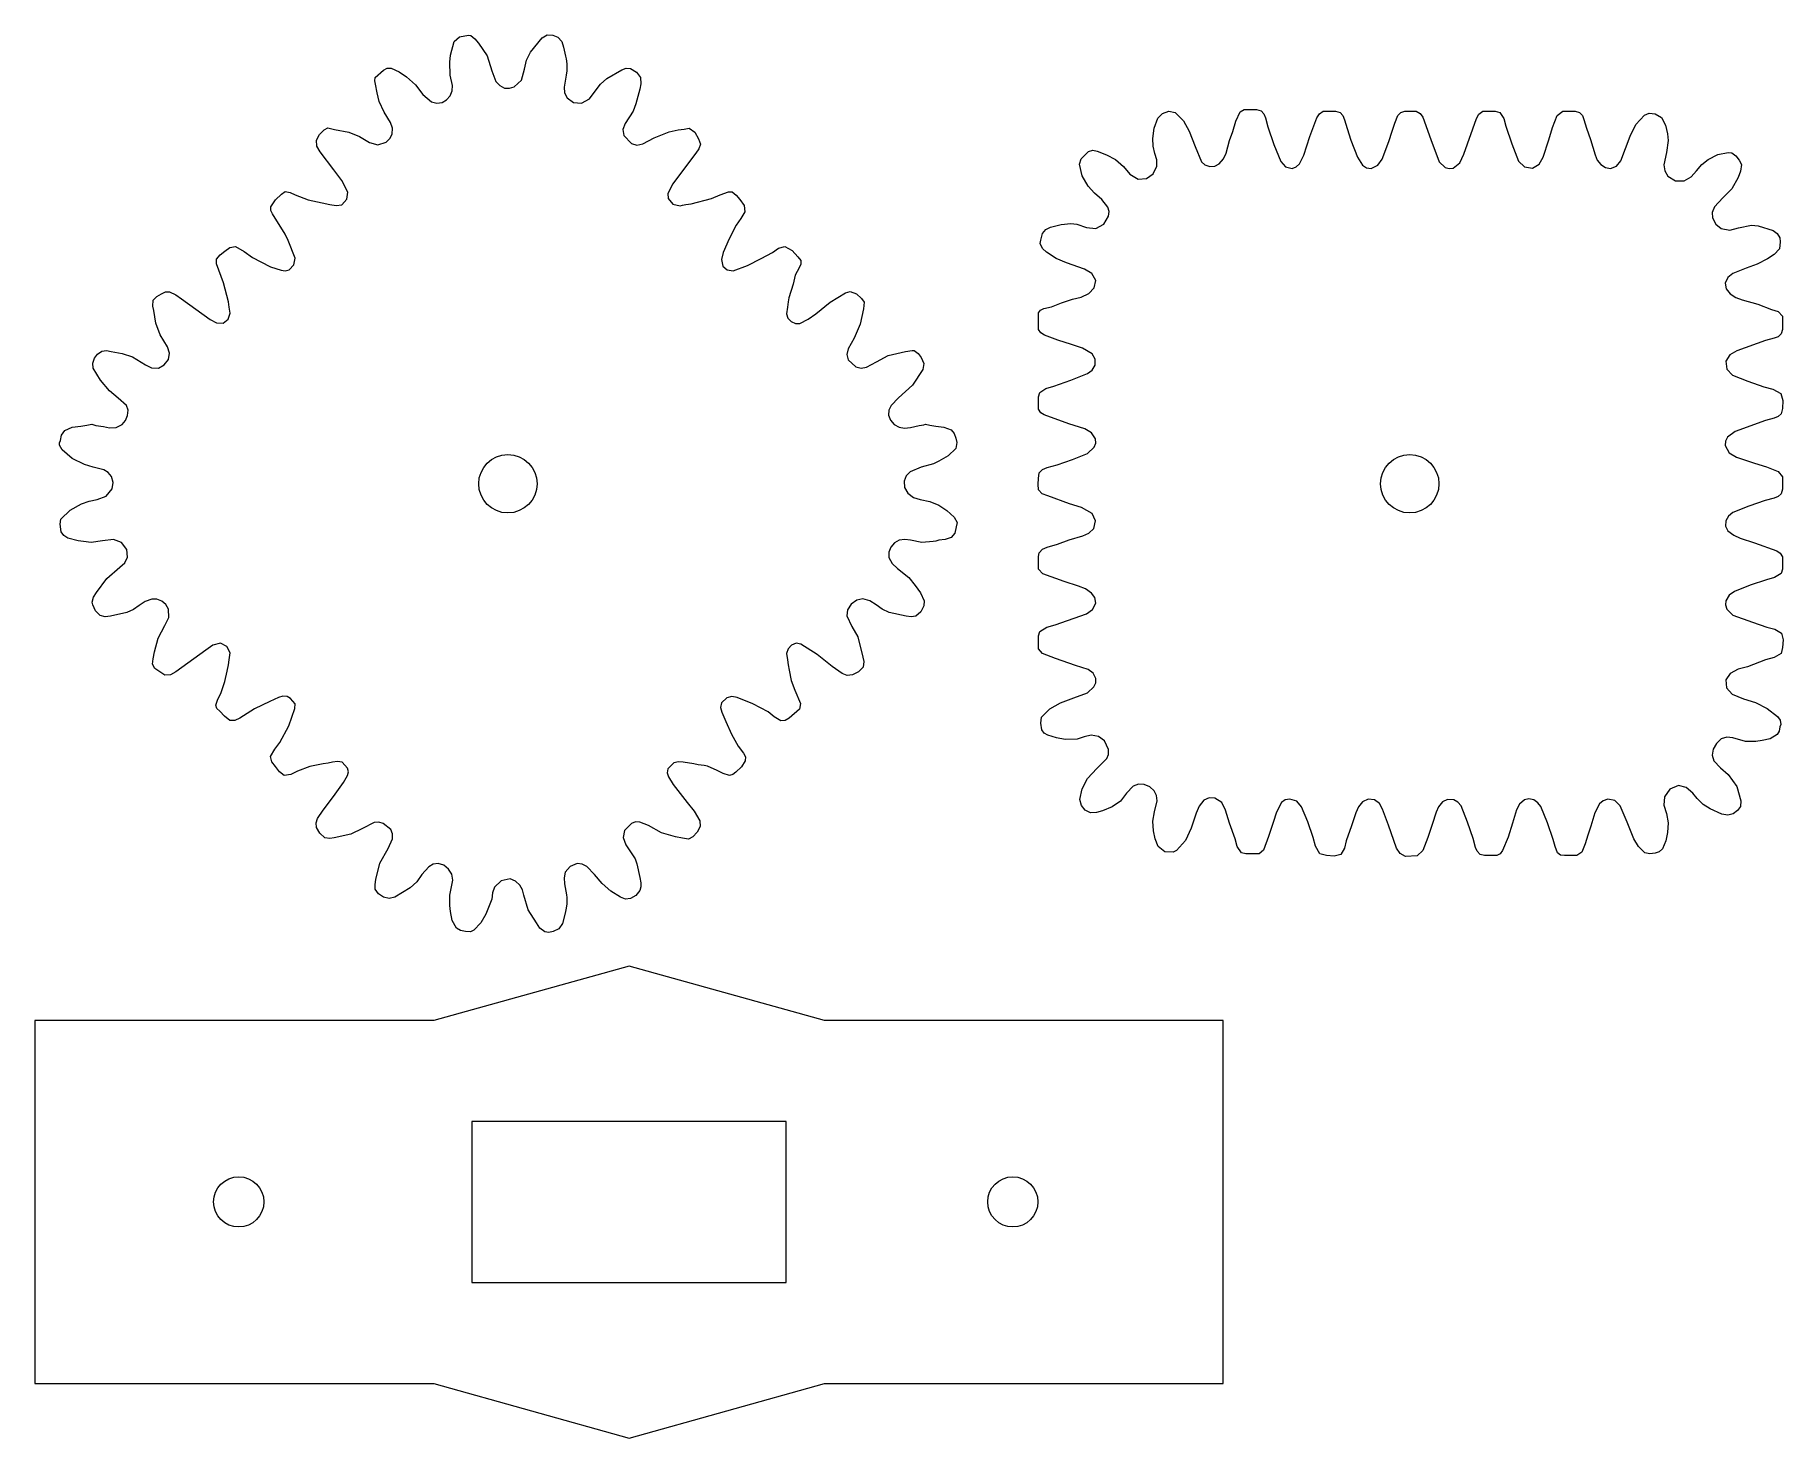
# Model space of a CAD drawing. Header units: millimetres. Extents: x 1553 to 1748, y 647 to 803.
import ezdxf

# ---------------------------------------------------------------- set-up
doc = ezdxf.new("R2010")
doc.units = ezdxf.units.MM
doc.header["$MEASUREMENT"] = 0
doc.layers.add('DEFAULT', color=7, linetype='Continuous')

msp = doc.modelspace()

# ---------------------------------------------------------------- linework, layer by layer
at = {"lineweight": 9}
for points in [[(1599.4232, 802.6673), (1599.4232, 802.6673), (1600.0178, 803.1733), (1600.0178, 803.1733)], [(1600.0178, 803.1733), (1600.0178, 803.1733), (1601.0156, 803.3728), (1601.0156, 803.3728)], [(1601.0156, 803.3728), (1601.0156, 803.3728), (1601.2633, 803.3429), (1601.2633, 803.3429)], [(1601.2633, 803.3429), (1601.2633, 803.3429), (1601.7295, 802.9648), (1601.7295, 802.9648)], [(1601.7295, 802.9648), (1601.7295, 802.9648), (1602.1239, 802.4823), (1602.1239, 802.4823)], [(1607.9182, 801.4889), (1607.9182, 801.4889), (1609.2131, 803.0519), (1609.2131, 803.0519)], [(1609.2131, 803.0519), (1609.2131, 803.0519), (1609.7871, 803.3876), (1609.7871, 803.3876)], [(1609.7871, 803.3876), (1609.7871, 803.3876), (1610.4015, 803.3663), (1610.4015, 803.3663)], [(1610.4015, 803.3663), (1610.4015, 803.3663), (1610.9818, 803.143), (1610.9818, 803.143)], [(1610.9818, 803.143), (1610.9818, 803.143), (1611.4123, 802.6634), (1611.4123, 802.6634)], [(1598.9232, 800.3612), (1598.9232, 800.3612), (1599.02, 801.1353), (1599.02, 801.1353)], [(1599.02, 801.1353), (1599.02, 801.1353), (1599.4232, 802.6673), (1599.4232, 802.6673)], [(1602.1239, 802.4823), (1602.1239, 802.4823), (1603.1086, 801.0615), (1603.1086, 801.0615)], [(1603.1086, 801.0615), (1603.1086, 801.0615), (1603.616, 799.4006), (1603.616, 799.4006)], [(1607.4959, 800.5796), (1607.4959, 800.5796), (1607.9182, 801.4889), (1607.9182, 801.4889)], [(1611.4123, 802.6634), (1611.4123, 802.6634), (1611.6193, 802.013), (1611.6193, 802.013)], [(1611.6193, 802.013), (1611.6193, 802.013), (1611.8405, 801.0455), (1611.8405, 801.0455)], [(1611.8405, 801.0455), (1611.8405, 801.0455), (1611.8889, 800.7483), (1611.8889, 800.7483)], [(1590.6246, 798.6357), (1590.6246, 798.6357), (1591.547, 799.4743), (1591.547, 799.4743)], [(1591.547, 799.4743), (1591.547, 799.4743), (1591.9444, 799.6829), (1591.9444, 799.6829)], [(1591.9444, 799.6829), (1591.9444, 799.6829), (1592.3759, 799.6893), (1592.3759, 799.6893)], [(1592.3759, 799.6893), (1592.3759, 799.6893), (1593.281, 799.2783), (1593.281, 799.2783)], [(1593.281, 799.2783), (1593.281, 799.2783), (1594.1095, 798.7163), (1594.1095, 798.7163)], [(1598.9716, 798.8937), (1598.9716, 798.8937), (1598.9232, 800.3612), (1598.9232, 800.3612)], [(1603.616, 799.4006), (1603.616, 799.4006), (1604.0728, 798.2004), (1604.0728, 798.2004)], [(1606.9348, 798.368), (1606.9348, 798.368), (1607.2445, 799.5872), (1607.2445, 799.5872)], [(1607.2445, 799.5872), (1607.2445, 799.5872), (1607.4959, 800.5796), (1607.4959, 800.5796)], [(1611.8889, 800.7483), (1611.8889, 800.7483), (1611.9856, 800.1677), (1611.9856, 800.1677)], [(1611.9856, 799.3937), (1611.9856, 799.3937), (1611.8889, 798.9099), (1611.8889, 798.9099)], [(1611.9856, 800.1677), (1611.9856, 800.1677), (1611.9856, 799.3937), (1611.9856, 799.3937)], [(1616.4341, 798.5219), (1616.4341, 798.5219), (1618.1075, 799.509), (1618.1075, 799.509)], [(1618.1075, 799.509), (1618.1075, 799.509), (1618.5794, 799.6773), (1618.5794, 799.6773)], [(1618.5794, 799.6773), (1618.5794, 799.6773), (1619.0587, 799.6356), (1619.0587, 799.6356)], [(1619.0587, 799.6356), (1619.0587, 799.6356), (1619.7304, 799.2416), (1619.7304, 799.2416)], [(1619.7304, 799.2416), (1619.7304, 799.2416), (1620.2004, 798.6389), (1620.2004, 798.6389)], [(1590.5757, 798.2907), (1590.5757, 798.2907), (1590.6246, 798.6357), (1590.6246, 798.6357)], [(1590.6504, 797.9215), (1590.6504, 797.9215), (1590.5757, 798.2907), (1590.5757, 798.2907)], [(1590.8439, 796.9457), (1590.8439, 796.9457), (1590.6504, 797.9215), (1590.6504, 797.9215)], [(1594.1095, 798.7163), (1594.1095, 798.7163), (1595.1079, 797.8218), (1595.1079, 797.8218)], [(1595.1079, 797.8218), (1595.1079, 797.8218), (1595.9398, 796.765), (1595.9398, 796.765)], [(1598.9539, 796.61), (1598.9539, 796.61), (1599.1798, 797.1648), (1599.1798, 797.1648)], [(1599.2135, 797.7488), (1599.2135, 797.7488), (1598.9716, 798.8937), (1598.9716, 798.8937)], [(1599.1798, 797.1648), (1599.1798, 797.1648), (1599.2135, 797.7488), (1599.2135, 797.7488)], [(1604.0728, 798.2004), (1604.0728, 798.2004), (1604.4914, 797.7419), (1604.4914, 797.7419)], [(1604.4914, 797.7419), (1604.4914, 797.7419), (1605.0384, 797.4778), (1605.0384, 797.4778)], [(1605.0384, 797.4778), (1605.0384, 797.4778), (1605.5849, 797.4575), (1605.5849, 797.4575)], [(1605.5849, 797.4575), (1605.5849, 797.4575), (1606.118, 797.6221), (1606.118, 797.6221)], [(1606.118, 797.6221), (1606.118, 797.6221), (1606.9348, 798.368), (1606.9348, 798.368)], [(1611.8889, 798.9099), (1611.8889, 798.9099), (1611.6759, 797.576), (1611.6759, 797.576)], [(1611.6759, 797.576), (1611.6759, 797.576), (1611.7261, 796.9451), (1611.7261, 796.9451)], [(1614.4847, 796.2705), (1614.4847, 796.2705), (1615.1303, 797.1319), (1615.1303, 797.1319)], [(1615.1303, 797.1319), (1615.1303, 797.1319), (1615.7227, 797.8983), (1615.7227, 797.8983)], [(1615.7227, 797.8983), (1615.7227, 797.8983), (1616.4341, 798.5219), (1616.4341, 798.5219)], [(1620.1133, 797.3617), (1620.1133, 797.3617), (1619.6779, 795.7072), (1619.6779, 795.7072)], [(1620.2101, 797.9423), (1620.2101, 797.9423), (1620.1133, 797.3617), (1620.1133, 797.3617)], [(1620.2004, 798.6389), (1620.2004, 798.6389), (1620.2101, 797.9423), (1620.2101, 797.9423)], [(1591.0651, 795.9864), (1591.0651, 795.9864), (1590.8439, 796.9457), (1590.8439, 796.9457)], [(1591.6156, 794.7847), (1591.6156, 794.7847), (1591.0651, 795.9864), (1591.0651, 795.9864)], [(1595.9398, 796.765), (1595.9398, 796.765), (1596.8939, 795.9513), (1596.8939, 795.9513)], [(1596.8939, 795.9513), (1596.8939, 795.9513), (1597.483, 795.7796), (1597.483, 795.7796)], [(1597.483, 795.7796), (1597.483, 795.7796), (1598.0731, 795.8481), (1598.0731, 795.8481)], [(1598.0731, 795.8481), (1598.0731, 795.8481), (1598.5727, 796.1495), (1598.5727, 796.1495)], [(1598.5727, 796.1495), (1598.5727, 796.1495), (1598.9539, 796.61), (1598.9539, 796.61)], [(1611.7261, 796.9451), (1611.7261, 796.9451), (1612.0076, 796.3897), (1612.0076, 796.3897)], [(1612.0076, 796.3897), (1612.0076, 796.3897), (1612.7241, 795.8731), (1612.7241, 795.8731)], [(1612.7241, 795.8731), (1612.7241, 795.8731), (1613.5909, 795.774), (1613.5909, 795.774)], [(1613.5909, 795.774), (1613.5909, 795.774), (1614.4847, 796.2705), (1614.4847, 796.2705)], [(1619.6779, 795.7072), (1619.6779, 795.7072), (1619.3653, 794.9018), (1619.3653, 794.9018)], [(1687.0358, 794.8229), (1687.0358, 794.8229), (1687.4781, 795.0809), (1687.4781, 795.0809)], [(1687.4781, 795.0809), (1687.4781, 795.0809), (1688.8604, 795.0809), (1688.8604, 795.0809)], [(1688.8604, 795.0809), (1688.8604, 795.0809), (1689.358, 794.9519), (1689.358, 794.9519)], [(1592.3176, 793.644), (1592.3176, 793.644), (1591.6156, 794.7847), (1591.6156, 794.7847)], [(1592.5416, 793.0143), (1592.5416, 793.0143), (1592.3176, 793.644), (1592.3176, 793.644)], [(1618.4688, 793.538), (1618.4688, 793.538), (1618.2008, 792.8549), (1618.2008, 792.8549)], [(1619.3653, 794.9018), (1619.3653, 794.9018), (1618.4688, 793.538), (1618.4688, 793.538)], [(1677.4413, 793.0129), (1677.4413, 793.0129), (1677.8502, 794.123), (1677.8502, 794.123)], [(1677.8502, 794.123), (1677.8502, 794.123), (1678.356, 794.6507), (1678.356, 794.6507)], [(1678.356, 794.6507), (1678.356, 794.6507), (1679.0693, 794.8874), (1679.0693, 794.8874)], [(1679.0693, 794.8874), (1679.0693, 794.8874), (1679.7829, 794.7544), (1679.7829, 794.7544)], [(1679.7829, 794.7544), (1679.7829, 794.7544), (1680.6971, 793.8393), (1680.6971, 793.8393)], [(1680.6971, 793.8393), (1680.6971, 793.8393), (1681.3559, 792.6823), (1681.3559, 792.6823)], [(1686.1972, 792.6297), (1686.1972, 792.6297), (1686.5433, 793.7767), (1686.5433, 793.7767)], [(1686.5433, 793.7767), (1686.5433, 793.7767), (1687.0358, 794.8229), (1687.0358, 794.8229)], [(1689.358, 794.9519), (1689.358, 794.9519), (1689.6842, 794.5967), (1689.6842, 794.5967)], [(1689.6842, 794.5967), (1689.6842, 794.5967), (1689.8708, 794.1485), (1689.8708, 794.1485)], [(1689.8708, 794.1485), (1689.8708, 794.1485), (1690.1321, 793.1538), (1690.1321, 793.1538)], [(1690.1321, 793.1538), (1690.1321, 793.1538), (1690.7828, 791.1959), (1690.7828, 791.1959)], [(1694.8029, 792.0904), (1694.8029, 792.0904), (1695.5896, 794.1541), (1695.5896, 794.1541)], [(1695.5896, 794.1541), (1695.5896, 794.1541), (1695.8612, 794.6089), (1695.8612, 794.6089)], [(1695.8612, 794.6089), (1695.8612, 794.6089), (1696.2831, 794.8874), (1696.2831, 794.8874)], [(1696.2831, 794.8874), (1696.2831, 794.8874), (1697.6654, 794.8874), (1697.6654, 794.8874)], [(1697.6654, 794.8874), (1697.6654, 794.8874), (1698.163, 794.7584), (1698.163, 794.7584)], [(1698.163, 794.7584), (1698.163, 794.7584), (1698.4867, 794.402), (1698.4867, 794.402)], [(1698.4867, 794.402), (1698.4867, 794.402), (1698.6694, 793.9521), (1698.6694, 793.9521)], [(1698.6694, 793.9521), (1698.6694, 793.9521), (1698.9435, 792.9619), (1698.9435, 792.9619)], [(1703.9916, 792.6758), (1703.9916, 792.6758), (1704.2556, 793.5702), (1704.2556, 793.5702)], [(1704.2556, 793.5702), (1704.2556, 793.5702), (1704.5894, 794.4278), (1704.5894, 794.4278)], [(1704.5894, 794.4278), (1704.5894, 794.4278), (1704.9271, 794.7393), (1704.9271, 794.7393)], [(1704.9271, 794.7393), (1704.9271, 794.7393), (1705.3724, 794.8874), (1705.3724, 794.8874)], [(1705.3724, 794.8874), (1705.3724, 794.8874), (1706.6557, 794.8874), (1706.6557, 794.8874)], [(1706.6557, 794.8874), (1706.6557, 794.8874), (1707.0966, 794.6558), (1707.0966, 794.6558)], [(1707.0966, 794.6558), (1707.0966, 794.6558), (1707.3954, 794.2464), (1707.3954, 794.2464)], [(1707.3954, 794.2464), (1707.3954, 794.2464), (1708.2748, 791.7385), (1708.2748, 791.7385)], [(1711.9491, 790.0918), (1711.9491, 790.0918), (1713.3771, 794.0857), (1713.3771, 794.0857)], [(1713.3771, 794.0857), (1713.3771, 794.0857), (1713.6436, 794.5835), (1713.6436, 794.5835)], [(1713.6436, 794.5835), (1713.6436, 794.5835), (1714.0867, 794.8874), (1714.0867, 794.8874)], [(1714.0867, 794.8874), (1714.0867, 794.8874), (1715.469, 794.8874), (1715.469, 794.8874)], [(1715.469, 794.8874), (1715.469, 794.8874), (1715.9666, 794.7584), (1715.9666, 794.7584)], [(1715.9666, 794.7584), (1715.9666, 794.7584), (1716.413, 794.0665), (1716.413, 794.0665)], [(1716.413, 794.0665), (1716.413, 794.0665), (1716.6552, 793.2135), (1716.6552, 793.2135)], [(1716.6552, 793.2135), (1716.6552, 793.2135), (1717.3012, 791.2502), (1717.3012, 791.2502)], [(1721.8609, 793.0782), (1721.8609, 793.0782), (1722.3849, 794.4101), (1722.3849, 794.4101)], [(1722.3849, 794.4101), (1722.3849, 794.4101), (1722.9885, 794.8874), (1722.9885, 794.8874)], [(1722.9885, 794.8874), (1722.9885, 794.8874), (1724.3707, 794.8874), (1724.3707, 794.8874)], [(1724.3707, 794.8874), (1724.3707, 794.8874), (1724.8684, 794.7584), (1724.8684, 794.7584)], [(1724.8684, 794.7584), (1724.8684, 794.7584), (1725.1834, 794.4067), (1725.1834, 794.4067)], [(1725.1834, 794.4067), (1725.1834, 794.4067), (1725.358, 793.9628), (1725.358, 793.9628)], [(1725.358, 793.9628), (1725.358, 793.9628), (1725.6295, 792.9909), (1725.6295, 792.9909)], [(1730.5093, 792.1288), (1730.5093, 792.1288), (1731.1332, 793.4035), (1731.1332, 793.4035)], [(1731.1332, 793.4035), (1731.1332, 793.4035), (1732.1068, 794.4451), (1732.1068, 794.4451)], [(1732.1068, 794.4451), (1732.1068, 794.4451), (1732.6321, 794.6939), (1732.6321, 794.6939)], [(1732.6321, 794.6939), (1732.6321, 794.6939), (1733.2928, 794.5971), (1733.2928, 794.5971)], [(1733.2928, 794.5971), (1733.2928, 794.5971), (1733.9798, 794.2101), (1733.9798, 794.2101)], [(1733.9798, 794.2101), (1733.9798, 794.2101), (1734.4503, 793.3449), (1734.4503, 793.3449)], [(1734.4503, 793.3449), (1734.4503, 793.3449), (1734.6786, 792.3663), (1734.6786, 792.3663)], [(1584.0708, 791.6599), (1584.0708, 791.6599), (1584.412, 792.3087), (1584.412, 792.3087)], [(1584.1225, 790.9989), (1584.1225, 790.9989), (1584.0708, 791.6599), (1584.0708, 791.6599)], [(1584.412, 792.3087), (1584.412, 792.3087), (1584.9416, 792.8141), (1584.9416, 792.8141)], [(1584.9416, 792.8141), (1584.9416, 792.8141), (1585.3148, 793.0283), (1585.3148, 793.0283)], [(1585.3148, 793.0283), (1585.3148, 793.0283), (1586.0664, 792.8625), (1586.0664, 792.8625)], [(1586.0664, 792.8625), (1586.0664, 792.8625), (1587.6702, 792.5722), (1587.6702, 792.5722)], [(1587.6702, 792.5722), (1587.6702, 792.5722), (1588.8541, 792.088), (1588.8541, 792.088)], [(1588.8541, 792.088), (1588.8541, 792.088), (1589.9656, 791.426), (1589.9656, 791.426)], [(1589.9656, 791.426), (1589.9656, 791.426), (1590.922, 791.1598), (1590.922, 791.1598)], [(1590.922, 791.1598), (1590.922, 791.1598), (1591.8437, 791.4433), (1591.8437, 791.4433)], [(1591.8437, 791.4433), (1591.8437, 791.4433), (1592.2575, 791.8461), (1592.2575, 791.8461)], [(1592.2575, 791.8461), (1592.2575, 791.8461), (1592.513, 792.3545), (1592.513, 792.3545)], [(1592.513, 792.3545), (1592.513, 792.3545), (1592.5416, 793.0143), (1592.5416, 793.0143)], [(1618.2008, 792.8549), (1618.2008, 792.8549), (1618.3233, 792.1851), (1618.3233, 792.1851)], [(1618.3233, 792.1851), (1618.3233, 792.1851), (1619.1941, 791.3143), (1619.1941, 791.3143)], [(1619.1941, 791.3143), (1619.1941, 791.3143), (1619.7951, 791.1272), (1619.7951, 791.1272)], [(1619.7951, 791.1272), (1619.7951, 791.1272), (1620.4447, 791.2491), (1620.4447, 791.2491)], [(1620.4447, 791.2491), (1620.4447, 791.2491), (1621.7099, 791.9271), (1621.7099, 791.9271)], [(1621.7099, 791.9271), (1621.7099, 791.9271), (1623.3824, 792.586), (1623.3824, 792.586)], [(1623.3824, 792.586), (1623.3824, 792.586), (1624.3707, 792.8141), (1624.3707, 792.8141)], [(1624.3707, 792.8141), (1624.3707, 792.8141), (1625.048, 792.9108), (1625.048, 792.9108)], [(1625.048, 792.9108), (1625.048, 792.9108), (1625.6125, 793.0237), (1625.6125, 793.0237)], [(1625.6125, 793.0237), (1625.6125, 793.0237), (1626.2435, 792.549), (1626.2435, 792.549)], [(1626.2435, 792.549), (1626.2435, 792.549), (1626.6669, 791.8056), (1626.6669, 791.8056)], [(1626.6669, 791.8056), (1626.6669, 791.8056), (1626.8897, 791.2305), (1626.8897, 791.2305)], [(1626.8897, 791.2305), (1626.8897, 791.2305), (1626.6812, 790.7057), (1626.6812, 790.7057)], [(1677.2793, 791.8395), (1677.2793, 791.8395), (1677.4413, 793.0129), (1677.4413, 793.0129)], [(1677.319, 790.9992), (1677.319, 790.9992), (1677.2793, 791.8395), (1677.2793, 791.8395)], [(1681.3559, 792.6823), (1681.3559, 792.6823), (1682.0125, 790.9597), (1682.0125, 790.9597)], [(1685.4529, 790.2213), (1685.4529, 790.2213), (1685.8424, 791.646), (1685.8424, 791.646)], [(1685.8424, 791.646), (1685.8424, 791.646), (1686.1972, 792.6297), (1686.1972, 792.6297)], [(1690.7828, 791.1959), (1690.7828, 791.1959), (1691.5754, 789.2996), (1691.5754, 789.2996)], [(1694.1116, 789.9899), (1694.1116, 789.9899), (1694.8029, 792.0904), (1694.8029, 792.0904)], [(1698.9435, 792.9619), (1698.9435, 792.9619), (1699.3748, 791.6805), (1699.3748, 791.6805)], [(1699.3748, 791.6805), (1699.3748, 791.6805), (1700.0936, 789.773), (1700.0936, 789.773)], [(1702.8719, 789.5657), (1702.8719, 789.5657), (1703.6045, 791.5147), (1703.6045, 791.5147)], [(1703.6045, 791.5147), (1703.6045, 791.5147), (1703.9916, 792.6758), (1703.9916, 792.6758)], [(1708.2748, 791.7385), (1708.2748, 791.7385), (1709.2241, 789.2657), (1709.2241, 789.2657)], [(1717.3012, 791.2502), (1717.3012, 791.2502), (1718.063, 789.3399), (1718.063, 789.3399)], [(1720.8043, 789.7891), (1720.8043, 789.7891), (1721.4325, 791.7001), (1721.4325, 791.7001)], [(1721.4325, 791.7001), (1721.4325, 791.7001), (1721.8609, 793.0782), (1721.8609, 793.0782)], [(1725.6295, 792.9909), (1725.6295, 792.9909), (1726.094, 791.7524), (1726.094, 791.7524)], [(1726.094, 791.7524), (1726.094, 791.7524), (1726.5971, 790.0237), (1726.5971, 790.0237)], [(1729.4515, 789.3528), (1729.4515, 789.3528), (1730.5093, 792.1288), (1730.5093, 792.1288)], [(1734.7539, 791.646), (1734.7539, 791.646), (1734.5603, 790.2914), (1734.5603, 790.2914)], [(1734.6786, 792.3663), (1734.6786, 792.3663), (1734.7539, 791.646), (1734.7539, 791.646)], [(1584.4782, 790.3722), (1584.4782, 790.3722), (1584.1225, 790.9989), (1584.1225, 790.9989)], [(1585.9866, 788.3535), (1585.9866, 788.3535), (1584.4782, 790.3722), (1584.4782, 790.3722)], [(1626.3478, 790.2242), (1626.3478, 790.2242), (1624.54, 787.8068), (1624.54, 787.8068)], [(1626.6812, 790.7057), (1626.6812, 790.7057), (1626.3478, 790.2242), (1626.3478, 790.2242)], [(1669.1032, 788.9851), (1669.1032, 788.9851), (1669.3081, 789.5771), (1669.3081, 789.5771)], [(1669.3081, 789.5771), (1669.3081, 789.5771), (1670.1277, 790.3967), (1670.1277, 790.3967)], [(1670.1277, 790.3967), (1670.1277, 790.3967), (1670.5973, 790.5377), (1670.5973, 790.5377)], [(1670.5973, 790.5377), (1670.5973, 790.5377), (1671.0987, 790.4579), (1671.0987, 790.4579)], [(1671.0987, 790.4579), (1671.0987, 790.4579), (1672.118, 790.0444), (1672.118, 790.0444)], [(1672.118, 790.0444), (1672.118, 790.0444), (1673.1514, 789.514), (1673.1514, 789.514)], [(1673.1514, 789.514), (1673.1514, 789.514), (1674.0115, 788.7388), (1674.0115, 788.7388)], [(1677.535, 790.1877), (1677.535, 790.1877), (1677.319, 790.9992), (1677.319, 790.9992)], [(1677.7407, 789.4835), (1677.7407, 789.4835), (1677.535, 790.1877), (1677.535, 790.1877)], [(1677.747, 788.7594), (1677.747, 788.7594), (1677.7407, 789.4835), (1677.7407, 789.4835)], [(1682.0125, 790.9597), (1682.0125, 790.9597), (1682.7116, 789.2616), (1682.7116, 789.2616)], [(1682.7116, 789.2616), (1682.7116, 789.2616), (1683.1028, 788.9081), (1683.1028, 788.9081)], [(1684.7077, 789.0291), (1684.7077, 789.0291), (1685.1657, 789.5761), (1685.1657, 789.5761)], [(1685.1657, 789.5761), (1685.1657, 789.5761), (1685.4529, 790.2213), (1685.4529, 790.2213)], [(1691.5754, 789.2996), (1691.5754, 789.2996), (1692.0912, 788.6973), (1692.0912, 788.6973)], [(1693.6337, 789.0428), (1693.6337, 789.0428), (1694.1116, 789.9899), (1694.1116, 789.9899)], [(1700.0936, 789.773), (1700.0936, 789.773), (1700.6826, 788.8688), (1700.6826, 788.8688)], [(1702.3707, 788.8668), (1702.3707, 788.8668), (1702.8719, 789.5657), (1702.8719, 789.5657)], [(1709.2241, 789.2657), (1709.2241, 789.2657), (1709.8906, 788.6314), (1709.8906, 788.6314)], [(1711.5188, 789.158), (1711.5188, 789.158), (1711.9491, 790.0918), (1711.9491, 790.0918)], [(1718.063, 789.3399), (1718.063, 789.3399), (1718.7174, 788.6886), (1718.7174, 788.6886)], [(1720.3439, 788.9962), (1720.3439, 788.9962), (1720.8043, 789.7891), (1720.8043, 789.7891)], [(1726.5971, 790.0237), (1726.5971, 790.0237), (1726.8392, 789.4515), (1726.8392, 789.4515)], [(1726.8392, 789.4515), (1726.8392, 789.4515), (1727.2373, 788.9568), (1727.2373, 788.9568)], [(1728.9914, 788.7797), (1728.9914, 788.7797), (1729.4515, 789.3528), (1729.4515, 789.3528)], [(1734.5603, 790.2914), (1734.5603, 790.2914), (1734.2623, 788.9098), (1734.2623, 788.9098)], [(1738.4792, 788.9531), (1738.4792, 788.9531), (1739.1886, 789.5334), (1739.1886, 789.5334)], [(1739.1886, 789.5334), (1739.1886, 789.5334), (1740.2662, 790.0716), (1740.2662, 790.0716)], [(1740.2662, 790.0716), (1740.2662, 790.0716), (1741.4248, 790.2967), (1741.4248, 790.2967)], [(1741.4248, 790.2967), (1741.4248, 790.2967), (1741.8371, 790.2714), (1741.8371, 790.2714)], [(1741.8371, 790.2714), (1741.8371, 790.2714), (1742.2876, 789.913), (1742.2876, 789.913)], [(1742.2876, 789.913), (1742.2876, 789.913), (1742.6567, 789.4518), (1742.6567, 789.4518)], [(1742.6567, 789.4518), (1742.6567, 789.4518), (1742.9299, 788.9464), (1742.9299, 788.9464)], [(1586.878, 787.1596), (1586.878, 787.1596), (1585.9866, 788.3535), (1585.9866, 788.3535)], [(1624.54, 787.8068), (1624.54, 787.8068), (1623.7845, 786.8125), (1623.7845, 786.8125)], [(1669.4359, 787.7109), (1669.4359, 787.7109), (1669.1032, 788.9851), (1669.1032, 788.9851)], [(1670.0772, 786.5404), (1670.0772, 786.5404), (1669.4359, 787.7109), (1669.4359, 787.7109)], [(1674.0115, 788.7388), (1674.0115, 788.7388), (1674.7397, 787.8692), (1674.7397, 787.8692)], [(1674.7397, 787.8692), (1674.7397, 787.8692), (1675.6564, 787.3138), (1675.6564, 787.3138)], [(1675.6564, 787.3138), (1675.6564, 787.3138), (1676.5882, 787.3886), (1676.5882, 787.3886)], [(1676.5882, 787.3886), (1676.5882, 787.3886), (1677.3446, 787.935), (1677.3446, 787.935)], [(1677.3446, 787.935), (1677.3446, 787.935), (1677.747, 788.7594), (1677.747, 788.7594)], [(1683.1028, 788.9081), (1683.1028, 788.9081), (1683.6461, 788.7496), (1683.6461, 788.7496)], [(1683.6461, 788.7496), (1683.6461, 788.7496), (1684.2212, 788.789), (1684.2212, 788.789)], [(1684.2212, 788.789), (1684.2212, 788.789), (1684.7077, 789.0291), (1684.7077, 789.0291)], [(1692.0912, 788.6973), (1692.0912, 788.6973), (1692.809, 788.5013), (1692.809, 788.5013)], [(1692.809, 788.5013), (1692.809, 788.5013), (1693.2696, 788.6903), (1693.2696, 788.6903)], [(1693.2696, 788.6903), (1693.2696, 788.6903), (1693.6337, 789.0428), (1693.6337, 789.0428)], [(1700.6826, 788.8688), (1700.6826, 788.8688), (1701.1251, 788.5863), (1701.1251, 788.5863)], [(1701.1251, 788.5863), (1701.1251, 788.5863), (1701.6248, 788.5121), (1701.6248, 788.5121)], [(1701.6248, 788.5121), (1701.6248, 788.5121), (1702.3707, 788.8668), (1702.3707, 788.8668)], [(1709.8906, 788.6314), (1709.8906, 788.6314), (1710.3285, 788.4959), (1710.3285, 788.4959)], [(1710.3285, 788.4959), (1710.3285, 788.4959), (1710.7674, 788.54), (1710.7674, 788.54)], [(1710.7674, 788.54), (1710.7674, 788.54), (1711.5188, 789.158), (1711.5188, 789.158)], [(1718.7174, 788.6886), (1718.7174, 788.6886), (1719.6004, 788.5443), (1719.6004, 788.5443)], [(1719.6004, 788.5443), (1719.6004, 788.5443), (1720.3439, 788.9962), (1720.3439, 788.9962)], [(1727.2373, 788.9568), (1727.2373, 788.9568), (1727.7486, 788.6176), (1727.7486, 788.6176)], [(1727.7486, 788.6176), (1727.7486, 788.6176), (1728.3302, 788.5121), (1728.3302, 788.5121)], [(1728.3302, 788.5121), (1728.3302, 788.5121), (1728.9914, 788.7797), (1728.9914, 788.7797)], [(1734.2623, 788.9098), (1734.2623, 788.9098), (1734.3534, 788.2418), (1734.3534, 788.2418)], [(1734.3534, 788.2418), (1734.3534, 788.2418), (1734.6879, 787.6745), (1734.6879, 787.6745)], [(1734.6879, 787.6745), (1734.6879, 787.6745), (1735.5412, 787.1447), (1735.5412, 787.1447)], [(1736.5224, 787.136), (1736.5224, 787.136), (1737.2876, 787.5915), (1737.2876, 787.5915)], [(1737.2876, 787.5915), (1737.2876, 787.5915), (1737.8927, 788.2515), (1737.8927, 788.2515)], [(1737.8927, 788.2515), (1737.8927, 788.2515), (1738.4792, 788.9531), (1738.4792, 788.9531)], [(1742.5315, 787.5167), (1742.5315, 787.5167), (1741.8496, 786.2555), (1741.8496, 786.2555)], [(1742.8162, 788.2205), (1742.8162, 788.2205), (1742.5315, 787.5167), (1742.5315, 787.5167)], [(1742.9299, 788.9464), (1742.9299, 788.9464), (1742.8162, 788.2205), (1742.8162, 788.2205)], [(1579.4912, 785.0064), (1579.4912, 785.0064), (1580.1763, 785.6539), (1580.1763, 785.6539)], [(1580.1763, 785.6539), (1580.1763, 785.6539), (1580.5754, 785.9684), (1580.5754, 785.9684)], [(1580.5754, 785.9684), (1580.5754, 785.9684), (1581.1443, 785.8562), (1581.1443, 785.8562)], [(1581.1443, 785.8562), (1581.1443, 785.8562), (1581.6905, 785.5669), (1581.6905, 785.5669)], [(1581.6905, 785.5669), (1581.6905, 785.5669), (1583.1516, 785.025), (1583.1516, 785.025)], [(1587.5616, 785.8661), (1587.5616, 785.8661), (1586.878, 787.1596), (1586.878, 787.1596)], [(1587.4658, 785.0843), (1587.4658, 785.0843), (1587.5616, 785.8661), (1587.5616, 785.8661)], [(1623.7845, 786.8125), (1623.7845, 786.8125), (1623.2303, 785.73), (1623.2303, 785.73)], [(1623.2303, 785.73), (1623.2303, 785.73), (1623.2668, 785.1746), (1623.2668, 785.1746)], [(1628.1167, 785.1563), (1628.1167, 785.1563), (1629.0483, 785.5933), (1629.0483, 785.5933)], [(1629.0483, 785.5933), (1629.0483, 785.5933), (1629.9988, 785.9281), (1629.9988, 785.9281)], [(1629.9988, 785.9281), (1629.9988, 785.9281), (1630.3884, 785.9256), (1630.3884, 785.9256)], [(1630.3884, 785.9256), (1630.3884, 785.9256), (1630.8591, 785.5412), (1630.8591, 785.5412)], [(1630.8591, 785.5412), (1630.8591, 785.5412), (1631.2486, 785.0492), (1631.2486, 785.0492)], [(1670.7893, 785.7538), (1670.7893, 785.7538), (1670.0772, 786.5404), (1670.0772, 786.5404)], [(1671.6189, 785.0664), (1671.6189, 785.0664), (1670.7893, 785.7538), (1670.7893, 785.7538)], [(1735.5412, 787.1447), (1735.5412, 787.1447), (1736.5224, 787.136), (1736.5224, 787.136)], [(1741.8496, 786.2555), (1741.8496, 786.2555), (1740.84, 785.2309), (1740.84, 785.2309)], [(1578.9886, 783.8462), (1578.9886, 783.8462), (1578.991, 784.2348), (1578.991, 784.2348)], [(1579.1684, 783.4769), (1579.1684, 783.4769), (1578.9886, 783.8462), (1578.9886, 783.8462)], [(1578.991, 784.2348), (1578.991, 784.2348), (1579.4912, 785.0064), (1579.4912, 785.0064)], [(1580.5875, 781.1869), (1580.5875, 781.1869), (1579.1684, 783.4769), (1579.1684, 783.4769)], [(1583.1516, 785.025), (1583.1516, 785.025), (1584.6865, 784.6732), (1584.6865, 784.6732)], [(1584.6865, 784.6732), (1584.6865, 784.6732), (1585.5706, 784.4928), (1585.5706, 784.4928)], [(1585.5706, 784.4928), (1585.5706, 784.4928), (1586.2479, 784.3961), (1586.2479, 784.3961)], [(1586.2479, 784.3961), (1586.2479, 784.3961), (1586.9091, 784.4767), (1586.9091, 784.4767)], [(1586.9091, 784.4767), (1586.9091, 784.4767), (1587.4658, 785.0843), (1587.4658, 785.0843)], [(1623.2668, 785.1746), (1623.2668, 785.1746), (1623.8076, 784.5565), (1623.8076, 784.5565)], [(1623.8076, 784.5565), (1623.8076, 784.5565), (1624.6126, 784.3477), (1624.6126, 784.3477)], [(1624.6126, 784.3477), (1624.6126, 784.3477), (1624.8706, 784.4445), (1624.8706, 784.4445)], [(1624.8706, 784.4445), (1624.8706, 784.4445), (1625.2415, 784.4928), (1625.2415, 784.4928)], [(1625.2415, 784.4928), (1625.2415, 784.4928), (1625.8221, 784.5896), (1625.8221, 784.5896)], [(1625.8221, 784.5896), (1625.8221, 784.5896), (1628.1167, 785.1563), (1628.1167, 785.1563)], [(1631.2486, 785.0492), (1631.2486, 785.0492), (1631.7284, 784.4068), (1631.7284, 784.4068)], [(1631.8308, 783.6898), (1631.8308, 783.6898), (1631.3667, 782.9296), (1631.3667, 782.9296)], [(1631.7284, 784.4068), (1631.7284, 784.4068), (1631.8308, 783.6898), (1631.8308, 783.6898)], [(1672.2668, 784.2127), (1672.2668, 784.2127), (1671.6189, 785.0664), (1671.6189, 785.0664)], [(1672.4103, 783.716), (1672.4103, 783.716), (1672.2668, 784.2127), (1672.2668, 784.2127)], [(1672.3608, 783.2119), (1672.3608, 783.2119), (1672.4103, 783.716), (1672.4103, 783.716)], [(1739.8971, 784.2242), (1739.8971, 784.2242), (1739.6484, 783.6262), (1739.6484, 783.6262)], [(1739.6484, 783.6262), (1739.6484, 783.6262), (1739.6885, 783.0068), (1739.6885, 783.0068)], [(1740.84, 785.2309), (1740.84, 785.2309), (1739.8971, 784.2242), (1739.8971, 784.2242)], [(1630.8414, 782.1948), (1630.8414, 782.1948), (1630.0662, 780.6941), (1630.0662, 780.6941)], [(1631.3667, 782.9296), (1631.3667, 782.9296), (1630.8414, 782.1948), (1630.8414, 782.1948)], [(1664.9813, 781.2832), (1664.9813, 781.2832), (1665.3769, 781.7106), (1665.3769, 781.7106)], [(1665.3769, 781.7106), (1665.3769, 781.7106), (1665.8896, 781.9883), (1665.8896, 781.9883)], [(1665.8896, 781.9883), (1665.8896, 781.9883), (1667.0767, 782.2819), (1667.0767, 782.2819)], [(1667.0767, 782.2819), (1667.0767, 782.2819), (1668.155, 782.3862), (1668.155, 782.3862)], [(1668.155, 782.3862), (1668.155, 782.3862), (1668.8268, 782.3088), (1668.8268, 782.3088)], [(1668.8268, 782.3088), (1668.8268, 782.3088), (1669.8848, 781.957), (1669.8848, 781.957)], [(1669.8848, 781.957), (1669.8848, 781.957), (1670.9416, 781.825), (1670.9416, 781.825)], [(1670.9416, 781.825), (1670.9416, 781.825), (1671.8249, 782.3229), (1671.8249, 782.3229)], [(1671.8249, 782.3229), (1671.8249, 782.3229), (1672.3608, 783.2119), (1672.3608, 783.2119)], [(1739.6885, 783.0068), (1739.6885, 783.0068), (1740.0532, 782.3183), (1740.0532, 782.3183)], [(1740.0532, 782.3183), (1740.0532, 782.3183), (1740.64, 781.825), (1740.64, 781.825)], [(1740.64, 781.825), (1740.64, 781.825), (1741.6016, 781.6592), (1741.6016, 781.6592)], [(1741.6016, 781.6592), (1741.6016, 781.6592), (1742.5844, 781.9079), (1742.5844, 781.9079)], [(1742.5844, 781.9079), (1742.5844, 781.9079), (1744.0136, 782.1927), (1744.0136, 782.1927)], [(1744.0136, 782.1927), (1744.0136, 782.1927), (1744.7805, 782.1153), (1744.7805, 782.1153)], [(1744.7805, 782.1153), (1744.7805, 782.1153), (1746.4278, 781.6218), (1746.4278, 781.6218)], [(1746.4278, 781.6218), (1746.4278, 781.6218), (1746.8882, 781.2798), (1746.8882, 781.2798)], [(1573.8628, 779.2921), (1573.8628, 779.2921), (1574.415, 779.6986), (1574.415, 779.6986)], [(1574.415, 779.6986), (1574.415, 779.6986), (1575.0446, 779.8139), (1575.0446, 779.8139)], [(1575.0446, 779.8139), (1575.0446, 779.8139), (1576.007, 779.2586), (1576.007, 779.2586)], [(1580.9126, 780.4851), (1580.9126, 780.4851), (1580.5875, 781.1869), (1580.5875, 781.1869)], [(1581.6789, 778.5267), (1581.6789, 778.5267), (1580.9126, 780.4851), (1580.9126, 780.4851)], [(1630.0662, 780.6941), (1630.0662, 780.6941), (1629.4022, 779.1469), (1629.4022, 779.1469)], [(1634.8905, 779.1658), (1634.8905, 779.1658), (1635.5591, 779.6533), (1635.5591, 779.6533)], [(1635.5591, 779.6533), (1635.5591, 779.6533), (1636.2927, 779.8139), (1636.2927, 779.8139)], [(1636.2927, 779.8139), (1636.2927, 779.8139), (1637.0775, 779.3595), (1637.0775, 779.3595)], [(1664.7491, 780.1386), (1664.7491, 780.1386), (1664.7975, 780.5188), (1664.7975, 780.5188)], [(1665.0089, 779.606), (1665.0089, 779.606), (1664.7491, 780.1386), (1664.7491, 780.1386)], [(1664.7975, 780.5188), (1664.7975, 780.5188), (1664.9813, 781.2832), (1664.9813, 781.2832)], [(1665.4586, 779.1803), (1665.4586, 779.1803), (1665.0089, 779.606), (1665.0089, 779.606)], [(1747.1475, 779.5711), (1747.1475, 779.5711), (1746.5413, 778.937), (1746.5413, 778.937)], [(1746.8882, 781.2798), (1746.8882, 781.2798), (1747.1873, 780.7883), (1747.1873, 780.7883)], [(1747.2357, 780.3252), (1747.2357, 780.3252), (1747.1475, 779.5711), (1747.1475, 779.5711)], [(1747.1873, 780.7883), (1747.1873, 780.7883), (1747.2357, 780.3252), (1747.2357, 780.3252)], [(1572.9145, 778.4116), (1572.9145, 778.4116), (1573.3408, 778.8897), (1573.3408, 778.8897)], [(1572.9242, 777.8842), (1572.9242, 777.8842), (1572.9145, 778.4116), (1572.9145, 778.4116)], [(1573.7176, 775.7749), (1573.7176, 775.7749), (1572.9242, 777.8842), (1572.9242, 777.8842)], [(1573.3408, 778.8897), (1573.3408, 778.8897), (1573.8628, 779.2921), (1573.8628, 779.2921)], [(1576.007, 779.2586), (1576.007, 779.2586), (1576.9322, 778.5852), (1576.9322, 778.5852)], [(1576.9322, 778.5852), (1576.9322, 778.5852), (1577.846, 778.1229), (1577.846, 778.1229)], [(1577.846, 778.1229), (1577.846, 778.1229), (1578.9517, 777.5611), (1578.9517, 777.5611)], [(1578.9517, 777.5611), (1578.9517, 777.5611), (1580.1327, 777.1779), (1580.1327, 777.1779)], [(1581.0068, 777.2198), (1581.0068, 777.2198), (1581.5462, 777.7855), (1581.5462, 777.7855)], [(1581.5462, 777.7855), (1581.5462, 777.7855), (1581.6789, 778.5267), (1581.6789, 778.5267)], [(1629.4022, 779.1469), (1629.4022, 779.1469), (1629.202, 778.3686), (1629.202, 778.3686)], [(1629.202, 778.3686), (1629.202, 778.3686), (1629.3538, 777.6391), (1629.3538, 777.6391)], [(1629.3538, 777.6391), (1629.3538, 777.6391), (1629.8612, 777.2089), (1629.8612, 777.2089)], [(1630.5047, 777.1214), (1630.5047, 777.1214), (1632.1101, 777.6961), (1632.1101, 777.6961)], [(1632.1101, 777.6961), (1632.1101, 777.6961), (1633.6353, 778.4938), (1633.6353, 778.4938)], [(1633.6353, 778.4938), (1633.6353, 778.4938), (1634.8905, 779.1658), (1634.8905, 779.1658)], [(1637.0775, 779.3595), (1637.0775, 779.3595), (1637.7234, 778.6631), (1637.7234, 778.6631)], [(1637.7234, 778.6631), (1637.7234, 778.6631), (1638.0482, 778.2657), (1638.0482, 778.2657)], [(1638.0447, 777.8389), (1638.0447, 777.8389), (1637.8748, 777.4375), (1637.8748, 777.4375)], [(1638.0482, 778.2657), (1638.0482, 778.2657), (1638.0447, 777.8389), (1638.0447, 777.8389)], [(1666.5101, 778.5027), (1666.5101, 778.5027), (1665.4586, 779.1803), (1665.4586, 779.1803)], [(1667.6639, 777.9909), (1667.6639, 777.9909), (1666.5101, 778.5027), (1666.5101, 778.5027)], [(1669.6717, 777.3009), (1669.6717, 777.3009), (1667.6639, 777.9909), (1667.6639, 777.9909)], [(1744.6576, 777.8548), (1744.6576, 777.8548), (1743.444, 777.4164), (1743.444, 777.4164)], [(1745.8005, 778.4385), (1745.8005, 778.4385), (1744.6576, 777.8548), (1744.6576, 777.8548)], [(1746.5413, 778.937), (1746.5413, 778.937), (1745.8005, 778.4385), (1745.8005, 778.4385)], [(1574.2498, 773.6559), (1574.2498, 773.6559), (1573.7176, 775.7749), (1573.7176, 775.7749)], [(1580.1327, 777.1779), (1580.1327, 777.1779), (1580.5832, 777.1103), (1580.5832, 777.1103)], [(1580.5832, 777.1103), (1580.5832, 777.1103), (1581.0068, 777.2198), (1581.0068, 777.2198)], [(1629.8612, 777.2089), (1629.8612, 777.2089), (1630.5047, 777.1214), (1630.5047, 777.1214)], [(1637.1912, 775.6201), (1637.1912, 775.6201), (1636.7074, 774.1074), (1636.7074, 774.1074)], [(1637.4234, 776.6264), (1637.4234, 776.6264), (1637.1912, 775.6201), (1637.1912, 775.6201)], [(1637.8748, 777.4375), (1637.8748, 777.4375), (1637.4234, 776.6264), (1637.4234, 776.6264)], [(1670.4984, 776.8085), (1670.4984, 776.8085), (1669.6717, 777.3009), (1669.6717, 777.3009)], [(1670.9416, 776.0195), (1670.9416, 776.0195), (1670.4984, 776.8085), (1670.4984, 776.8085)], [(1670.7644, 775.222), (1670.7644, 775.222), (1670.9416, 776.0195), (1670.9416, 776.0195)], [(1741.3812, 776.3823), (1741.3812, 776.3823), (1741.0915, 775.7453), (1741.0915, 775.7453)], [(1741.0915, 775.7453), (1741.0915, 775.7453), (1741.2087, 775.096), (1741.2087, 775.096)], [(1741.9599, 776.8324), (1741.9599, 776.8324), (1741.3812, 776.3823), (1741.3812, 776.3823)], [(1743.444, 777.4164), (1743.444, 777.4164), (1741.9599, 776.8324), (1741.9599, 776.8324)], [(1565.8318, 773.1721), (1565.8318, 773.1721), (1565.856, 773.8555), (1565.856, 773.8555)], [(1565.856, 773.8555), (1565.856, 773.8555), (1566.2803, 774.2588), (1566.2803, 774.2588)], [(1566.2803, 774.2588), (1566.2803, 774.2588), (1566.7994, 774.563), (1566.7994, 774.563)], [(1566.7994, 774.563), (1566.7994, 774.563), (1567.2319, 774.7597), (1567.2319, 774.7597)], [(1567.2319, 774.7597), (1567.2319, 774.7597), (1567.6896, 774.7686), (1567.6896, 774.7686)], [(1567.6896, 774.7686), (1567.6896, 774.7686), (1568.3729, 774.4374), (1568.3729, 774.4374)], [(1568.3729, 774.4374), (1568.3729, 774.4374), (1569.0055, 773.9945), (1569.0055, 773.9945)], [(1569.0055, 773.9945), (1569.0055, 773.9945), (1572.2135, 771.6723), (1572.2135, 771.6723)], [(1574.3466, 773.0753), (1574.3466, 773.0753), (1574.2498, 773.6559), (1574.2498, 773.6559)], [(1636.659, 773.6559), (1636.659, 773.6559), (1636.5623, 773.0753), (1636.5623, 773.0753)], [(1636.7074, 774.1074), (1636.7074, 774.1074), (1636.659, 773.6559), (1636.659, 773.6559)], [(1639.736, 772.3303), (1639.736, 772.3303), (1641.3368, 773.6034), (1641.3368, 773.6034)], [(1641.3368, 773.6034), (1641.3368, 773.6034), (1643.0548, 774.6719), (1643.0548, 774.6719)], [(1643.0548, 774.6719), (1643.0548, 774.6719), (1643.5496, 774.8101), (1643.5496, 774.8101)], [(1643.5496, 774.8101), (1643.5496, 774.8101), (1644.2486, 774.542), (1644.2486, 774.542)], [(1644.2486, 774.542), (1644.2486, 774.542), (1644.8351, 774.0187), (1644.8351, 774.0187)], [(1644.8351, 774.0187), (1644.8351, 774.0187), (1645.1254, 773.6352), (1645.1254, 773.6352)], [(1645.1254, 773.6352), (1645.1254, 773.6352), (1645.0287, 772.8915), (1645.0287, 772.8915)], [(1667.1035, 773.536), (1667.1035, 773.536), (1668.3412, 773.9513), (1668.3412, 773.9513)], [(1668.3412, 773.9513), (1668.3412, 773.9513), (1669.3043, 774.1763), (1669.3043, 774.1763)], [(1669.3043, 774.1763), (1669.3043, 774.1763), (1670.175, 774.5756), (1670.175, 774.5756)], [(1670.175, 774.5756), (1670.175, 774.5756), (1670.7644, 775.222), (1670.7644, 775.222)], [(1741.2087, 775.096), (1741.2087, 775.096), (1741.6541, 774.5495), (1741.6541, 774.5495)], [(1741.6541, 774.5495), (1741.6541, 774.5495), (1742.2923, 774.1373), (1742.2923, 774.1373)], [(1742.2923, 774.1373), (1742.2923, 774.1373), (1742.988, 773.8908), (1742.988, 773.8908)], [(1742.988, 773.8908), (1742.988, 773.8908), (1744.72, 773.407), (1744.72, 773.407)], [(1565.9286, 772.6883), (1565.9286, 772.6883), (1565.8318, 773.1721), (1565.8318, 773.1721)], [(1566.1627, 771.2978), (1566.1627, 771.2978), (1565.9286, 772.6883), (1565.9286, 772.6883)], [(1572.2135, 771.6723), (1572.2135, 771.6723), (1572.9253, 771.3052), (1572.9253, 771.3052)], [(1573.6649, 771.2941), (1573.6649, 771.2941), (1574.2067, 771.737), (1574.2067, 771.737)], [(1574.2067, 771.737), (1574.2067, 771.737), (1574.4433, 772.398), (1574.4433, 772.398)], [(1574.4433, 772.398), (1574.4433, 772.398), (1574.3466, 773.0753), (1574.3466, 773.0753)], [(1636.5623, 773.0753), (1636.5623, 773.0753), (1636.4494, 772.3174), (1636.4494, 772.3174)], [(1636.4494, 772.3174), (1636.4494, 772.3174), (1636.6221, 771.8468), (1636.6221, 771.8468)], [(1636.6221, 771.8468), (1636.6221, 771.8468), (1636.9921, 771.456), (1636.9921, 771.456)], [(1637.9508, 771.2369), (1637.9508, 771.2369), (1638.8811, 771.7114), (1638.8811, 771.7114)], [(1638.8811, 771.7114), (1638.8811, 771.7114), (1639.736, 772.3303), (1639.736, 772.3303)], [(1645.0287, 772.8915), (1645.0287, 772.8915), (1644.6661, 771.1834), (1644.6661, 771.1834)], [(1664.5556, 772.4394), (1664.5556, 772.4394), (1664.791, 772.7369), (1664.791, 772.7369)], [(1664.5556, 770.5922), (1664.5556, 770.5922), (1664.5556, 772.4394), (1664.5556, 772.4394)], [(1664.791, 772.7369), (1664.791, 772.7369), (1665.1538, 772.8991), (1665.1538, 772.8991)], [(1665.1538, 772.8991), (1665.1538, 772.8991), (1665.9989, 773.0966), (1665.9989, 773.0966)], [(1665.9989, 773.0966), (1665.9989, 773.0966), (1667.1035, 773.536), (1667.1035, 773.536)], [(1744.72, 773.407), (1744.72, 773.407), (1746.2658, 772.8126), (1746.2658, 772.8126)], [(1746.2658, 772.8126), (1746.2658, 772.8126), (1747.0074, 772.5652), (1747.0074, 772.5652)], [(1747.0074, 772.5652), (1747.0074, 772.5652), (1747.4776, 772.0612), (1747.4776, 772.0612)], [(1747.4776, 772.0612), (1747.4776, 772.0612), (1747.4776, 770.5834), (1747.4776, 770.5834)], [(1566.6543, 769.9952), (1566.6543, 769.9952), (1566.1627, 771.2978), (1566.1627, 771.2978)], [(1567.4713, 768.6293), (1567.4713, 768.6293), (1566.6543, 769.9952), (1566.6543, 769.9952)], [(1572.9253, 771.3052), (1572.9253, 771.3052), (1573.6649, 771.2941), (1573.6649, 771.2941)], [(1636.9921, 771.456), (1636.9921, 771.456), (1637.4661, 771.2258), (1637.4661, 771.2258)], [(1637.4661, 771.2258), (1637.4661, 771.2258), (1637.9508, 771.2369), (1637.9508, 771.2369)], [(1644.6661, 771.1834), (1644.6661, 771.1834), (1643.9938, 769.5983), (1643.9938, 769.5983)], [(1664.8001, 770.1965), (1664.8001, 770.1965), (1664.5556, 770.5922), (1664.5556, 770.5922)], [(1665.2038, 769.9334), (1665.2038, 769.9334), (1664.8001, 770.1965), (1664.8001, 770.1965)], [(1666.7059, 769.3877), (1666.7059, 769.3877), (1665.2038, 769.9334), (1665.2038, 769.9334)], [(1747.0042, 769.7723), (1747.0042, 769.7723), (1746.5684, 769.5979), (1746.5684, 769.5979)], [(1747.3486, 770.085), (1747.3486, 770.085), (1747.0042, 769.7723), (1747.0042, 769.7723)], [(1747.4776, 770.5834), (1747.4776, 770.5834), (1747.3486, 770.085), (1747.3486, 770.085)], [(1559.3083, 767.3695), (1559.3083, 767.3695), (1559.6658, 767.8387), (1559.6658, 767.8387)], [(1559.6658, 767.8387), (1559.6658, 767.8387), (1560.1327, 768.1697), (1560.1327, 768.1697)], [(1560.1327, 768.1697), (1560.1327, 768.1697), (1560.6479, 768.2342), (1560.6479, 768.2342)], [(1560.6479, 768.2342), (1560.6479, 768.2342), (1561.1874, 768.1407), (1561.1874, 768.1407)], [(1561.1874, 768.1407), (1561.1874, 768.1407), (1562.4017, 767.9117), (1562.4017, 767.9117)], [(1562.4017, 767.9117), (1562.4017, 767.9117), (1563.5741, 767.5279), (1563.5741, 767.5279)], [(1567.6885, 767.9343), (1567.6885, 767.9343), (1567.4713, 768.6293), (1567.4713, 768.6293)], [(1567.5623, 767.2512), (1567.5623, 767.2512), (1567.6885, 767.9343), (1567.6885, 767.9343)], [(1643.3322, 768.4061), (1643.3322, 768.4061), (1643.1991, 767.7902), (1643.1991, 767.7902)], [(1643.1991, 767.7902), (1643.1991, 767.7902), (1643.3515, 767.2053), (1643.3515, 767.2053)], [(1643.9938, 769.5983), (1643.9938, 769.5983), (1643.3322, 768.4061), (1643.3322, 768.4061)], [(1647.7794, 767.6638), (1647.7794, 767.6638), (1649.7214, 768.1407), (1649.7214, 768.1407)], [(1649.7214, 768.1407), (1649.7214, 768.1407), (1650.4858, 768.2471), (1650.4858, 768.2471)], [(1650.4858, 768.2471), (1650.4858, 768.2471), (1650.7052, 768.2213), (1650.7052, 768.2213)], [(1650.7052, 768.2213), (1650.7052, 768.2213), (1651.1329, 767.8874), (1651.1329, 767.8874)], [(1651.1329, 767.8874), (1651.1329, 767.8874), (1651.4792, 767.4472), (1651.4792, 767.4472)], [(1668.2285, 768.8903), (1668.2285, 768.8903), (1666.7059, 769.3877), (1666.7059, 769.3877)], [(1669.4584, 768.4885), (1669.4584, 768.4885), (1668.2285, 768.8903), (1668.2285, 768.8903)], [(1670.537, 767.8566), (1670.537, 767.8566), (1669.4584, 768.4885), (1669.4584, 768.4885)], [(1670.8761, 767.2713), (1670.8761, 767.2713), (1670.537, 767.8566), (1670.537, 767.8566)], [(1741.6262, 767.7525), (1741.6262, 767.7525), (1741.1593, 767.05), (1741.1593, 767.05)], [(1742.3817, 768.1821), (1742.3817, 768.1821), (1741.6262, 767.7525), (1741.6262, 767.7525)], [(1745.6035, 769.3533), (1745.6035, 769.3533), (1742.3817, 768.1821), (1742.3817, 768.1821)], [(1746.5684, 769.5979), (1746.5684, 769.5979), (1745.6035, 769.3533), (1745.6035, 769.3533)], [(1559.1227, 766.8295), (1559.1227, 766.8295), (1559.3083, 767.3695), (1559.3083, 767.3695)], [(1559.1716, 766.2861), (1559.1716, 766.2861), (1559.1227, 766.8295), (1559.1227, 766.8295)], [(1560.0021, 764.9234), (1560.0021, 764.9234), (1559.1716, 766.2861), (1559.1716, 766.2861)], [(1563.5741, 767.5279), (1563.5741, 767.5279), (1564.993, 766.6448), (1564.993, 766.6448)], [(1564.993, 766.6448), (1564.993, 766.6448), (1565.6927, 766.3017), (1565.6927, 766.3017)], [(1565.6927, 766.3017), (1565.6927, 766.3017), (1566.4446, 766.2861), (1566.4446, 766.2861)], [(1566.4446, 766.2861), (1566.4446, 766.2861), (1567.1007, 766.6474), (1567.1007, 766.6474)], [(1567.1007, 766.6474), (1567.1007, 766.6474), (1567.5623, 767.2512), (1567.5623, 767.2512)], [(1643.3515, 767.2053), (1643.3515, 767.2053), (1644.1876, 766.4102), (1644.1876, 766.4102)], [(1644.1876, 766.4102), (1644.1876, 766.4102), (1644.7698, 766.2714), (1644.7698, 766.2714)], [(1644.7698, 766.2714), (1644.7698, 766.2714), (1645.3737, 766.3719), (1645.3737, 766.3719)], [(1645.3737, 766.3719), (1645.3737, 766.3719), (1646.5077, 766.9865), (1646.5077, 766.9865)], [(1646.5077, 766.9865), (1646.5077, 766.9865), (1647.7794, 767.6638), (1647.7794, 767.6638)], [(1651.6566, 766.1184), (1651.6566, 766.1184), (1650.5089, 764.3717), (1650.5089, 764.3717)], [(1651.4792, 767.4472), (1651.4792, 767.4472), (1651.7525, 766.8061), (1651.7525, 766.8061)], [(1651.7525, 766.8061), (1651.7525, 766.8061), (1651.6566, 766.1184), (1651.6566, 766.1184)], [(1670.0031, 765.6615), (1670.0031, 765.6615), (1670.5418, 766.0467), (1670.5418, 766.0467)], [(1670.5418, 766.0467), (1670.5418, 766.0467), (1670.8771, 766.6017), (1670.8771, 766.6017)], [(1670.8771, 766.6017), (1670.8771, 766.6017), (1670.8761, 767.2713), (1670.8761, 767.2713)], [(1741.1593, 767.05), (1741.1593, 767.05), (1741.2783, 766.162), (1741.2783, 766.162)], [(1741.2783, 766.162), (1741.2783, 766.162), (1741.9301, 765.5051), (1741.9301, 765.5051)], [(1560.9778, 763.7381), (1560.9778, 763.7381), (1560.0021, 764.9234), (1560.0021, 764.9234)], [(1650.5089, 764.3717), (1650.5089, 764.3717), (1648.9571, 762.9447), (1648.9571, 762.9447)], [(1664.6846, 763.5699), (1664.6846, 763.5699), (1665.3827, 764.0201), (1665.3827, 764.0201)], [(1665.3827, 764.0201), (1665.3827, 764.0201), (1666.243, 764.2653), (1666.243, 764.2653)], [(1666.243, 764.2653), (1666.243, 764.2653), (1668.1443, 764.9161), (1668.1443, 764.9161)], [(1668.1443, 764.9161), (1668.1443, 764.9161), (1670.0031, 765.6615), (1670.0031, 765.6615)], [(1741.9301, 765.5051), (1741.9301, 765.5051), (1743.6392, 764.8057), (1743.6392, 764.8057)], [(1743.6392, 764.8057), (1743.6392, 764.8057), (1745.3876, 764.1956), (1745.3876, 764.1956)], [(1745.3876, 764.1956), (1745.3876, 764.1956), (1746.4123, 763.9264), (1746.4123, 763.9264)], [(1746.4123, 763.9264), (1746.4123, 763.9264), (1747.2841, 763.4409), (1747.2841, 763.4409)], [(1561.9632, 762.9434), (1561.9632, 762.9434), (1560.9778, 763.7381), (1560.9778, 763.7381)], [(1562.8807, 762.0933), (1562.8807, 762.0933), (1561.9632, 762.9434), (1561.9632, 762.9434)], [(1563.0696, 761.5727), (1563.0696, 761.5727), (1562.8807, 762.0933), (1562.8807, 762.0933)], [(1648.1216, 762.0953), (1648.1216, 762.0953), (1647.8737, 761.5849), (1647.8737, 761.5849)], [(1648.9571, 762.9447), (1648.9571, 762.9447), (1648.1216, 762.0953), (1648.1216, 762.0953)], [(1664.5556, 763.0723), (1664.5556, 763.0723), (1664.6846, 763.5699), (1664.6846, 763.5699)], [(1664.5556, 761.69), (1664.5556, 761.69), (1664.5556, 763.0723), (1664.5556, 763.0723)], [(1747.2841, 763.4409), (1747.2841, 763.4409), (1747.5369, 762.6591), (1747.5369, 762.6591)], [(1747.5369, 762.6591), (1747.5369, 762.6591), (1747.4776, 761.773), (1747.4776, 761.773)], [(1558.4782, 759.9162), (1558.4782, 759.9162), (1559.0426, 760.0291), (1559.0426, 760.0291)], [(1559.0426, 760.0291), (1559.0426, 760.0291), (1559.4726, 759.8678), (1559.4726, 759.8678)], [(1561.7362, 759.6567), (1561.7362, 759.6567), (1562.3881, 759.9822), (1562.3881, 759.9822)], [(1562.3881, 759.9822), (1562.3881, 759.9822), (1562.768, 760.4356), (1562.768, 760.4356)], [(1562.768, 760.4356), (1562.768, 760.4356), (1563.0136, 760.993), (1563.0136, 760.993)], [(1563.0136, 760.993), (1563.0136, 760.993), (1563.0696, 761.5727), (1563.0696, 761.5727)], [(1647.8737, 761.5849), (1647.8737, 761.5849), (1647.8347, 761.0289), (1647.8347, 761.0289)], [(1647.8347, 761.0289), (1647.8347, 761.0289), (1648.053, 760.4659), (1648.053, 760.4659)], [(1648.053, 760.4659), (1648.053, 760.4659), (1648.4735, 760.0043), (1648.4735, 760.0043)], [(1648.4735, 760.0043), (1648.4735, 760.0043), (1649.0221, 759.6922), (1649.0221, 759.6922)], [(1651.2642, 759.8678), (1651.2642, 759.8678), (1651.7534, 759.9646), (1651.7534, 759.9646)], [(1651.7534, 759.9646), (1651.7534, 759.9646), (1651.9469, 760.0129), (1651.9469, 760.0129)], [(1651.9469, 760.0129), (1651.9469, 760.0129), (1652.4307, 759.9162), (1652.4307, 759.9162)], [(1664.7975, 761.3012), (1664.7975, 761.3012), (1664.5556, 761.69), (1664.5556, 761.69)], [(1665.2006, 761.0542), (1665.2006, 761.0542), (1664.7975, 761.3012), (1664.7975, 761.3012)], [(1667.9421, 760.0543), (1667.9421, 760.0543), (1665.2006, 761.0542), (1665.2006, 761.0542)], [(1669.7237, 759.4988), (1669.7237, 759.4988), (1667.9421, 760.0543), (1667.9421, 760.0543)], [(1745.5766, 760.4357), (1745.5766, 760.4357), (1742.2096, 759.2158), (1742.2096, 759.2158)], [(1746.5543, 760.6914), (1746.5543, 760.6914), (1745.5766, 760.4357), (1745.5766, 760.4357)], [(1746.9976, 760.8669), (1746.9976, 760.8669), (1746.5543, 760.6914), (1746.5543, 760.6914)], [(1747.3486, 761.1832), (1747.3486, 761.1832), (1746.9976, 760.8669), (1746.9976, 760.8669)], [(1747.4776, 761.773), (1747.4776, 761.773), (1747.3486, 761.1832), (1747.3486, 761.1832)], [(1555.4303, 757.9326), (1555.4303, 757.9326), (1555.527, 758.1953), (1555.527, 758.1953)], [(1555.527, 758.1953), (1555.527, 758.1953), (1555.6588, 758.8161), (1555.6588, 758.8161)], [(1555.6588, 758.8161), (1555.6588, 758.8161), (1555.997, 759.3149), (1555.997, 759.3149)], [(1555.997, 759.3149), (1555.997, 759.3149), (1556.8496, 759.6942), (1556.8496, 759.6942)], [(1556.8496, 759.6942), (1556.8496, 759.6942), (1557.8009, 759.8194), (1557.8009, 759.8194)], [(1557.8009, 759.8194), (1557.8009, 759.8194), (1558.4782, 759.9162), (1558.4782, 759.9162)], [(1559.4726, 759.8678), (1559.4726, 759.8678), (1560.3166, 759.771), (1560.3166, 759.771)], [(1560.3166, 759.771), (1560.3166, 759.771), (1560.9939, 759.6259), (1560.9939, 759.6259)], [(1560.9939, 759.6259), (1560.9939, 759.6259), (1561.7362, 759.6567), (1561.7362, 759.6567)], [(1649.0221, 759.6922), (1649.0221, 759.6922), (1649.6247, 759.5775), (1649.6247, 759.5775)], [(1649.6247, 759.5775), (1649.6247, 759.5775), (1650.273, 759.6743), (1650.273, 759.6743)], [(1650.273, 759.6743), (1650.273, 759.6743), (1651.2642, 759.8678), (1651.2642, 759.8678)], [(1652.4307, 759.9162), (1652.4307, 759.9162), (1653.108, 759.8194), (1653.108, 759.8194)], [(1653.108, 759.8194), (1653.108, 759.8194), (1653.9895, 759.7124), (1653.9895, 759.7124)], [(1653.9895, 759.7124), (1653.9895, 759.7124), (1654.8082, 759.4117), (1654.8082, 759.4117)], [(1654.8082, 759.4117), (1654.8082, 759.4117), (1655.1647, 759.0048), (1655.1647, 759.0048)], [(1655.1647, 759.0048), (1655.1647, 759.0048), (1655.3334, 758.4648), (1655.3334, 758.4648)], [(1655.3334, 758.4648), (1655.3334, 758.4648), (1655.4302, 757.981), (1655.4302, 757.981)], [(1670.467, 759.0782), (1670.467, 759.0782), (1669.7237, 759.4988), (1669.7237, 759.4988)], [(1670.9094, 758.3933), (1670.9094, 758.3933), (1670.467, 759.0782), (1670.467, 759.0782)], [(1670.9243, 757.9134), (1670.9243, 757.9134), (1670.9094, 758.3933), (1670.9094, 758.3933)], [(1741.1269, 758.1238), (1741.1269, 758.1238), (1741.0915, 757.6354), (1741.0915, 757.6354)], [(1741.3726, 758.5699), (1741.3726, 758.5699), (1741.1269, 758.1238), (1741.1269, 758.1238)], [(1742.2096, 759.2158), (1742.2096, 759.2158), (1741.3726, 758.5699), (1741.3726, 758.5699)], [(1555.4303, 757.6907), (1555.4303, 757.6907), (1555.4303, 757.9326), (1555.4303, 757.9326)], [(1555.7012, 757.1779), (1555.7012, 757.1779), (1555.4303, 757.6907), (1555.4303, 757.6907)], [(1556.8418, 756.2185), (1556.8418, 756.2185), (1555.7012, 757.1779), (1555.7012, 757.1779)], [(1558.204, 755.5459), (1558.204, 755.5459), (1556.8418, 756.2185), (1556.8418, 756.2185)], [(1654.4838, 756.513), (1654.4838, 756.513), (1653.4466, 755.9007), (1653.4466, 755.9007)], [(1655.3367, 757.3198), (1655.3367, 757.3198), (1654.4838, 756.513), (1654.4838, 756.513)], [(1655.4302, 757.981), (1655.4302, 757.981), (1655.3367, 757.3198), (1655.3367, 757.3198)], [(1666.6231, 755.4965), (1666.6231, 755.4965), (1668.3306, 756.0827), (1668.3306, 756.0827)], [(1668.3306, 756.0827), (1668.3306, 756.0827), (1669.9982, 756.7645), (1669.9982, 756.7645)], [(1669.9982, 756.7645), (1669.9982, 756.7645), (1670.7407, 757.4494), (1670.7407, 757.4494)], [(1670.7407, 757.4494), (1670.7407, 757.4494), (1670.9243, 757.9134), (1670.9243, 757.9134)], [(1741.0915, 757.6354), (1741.0915, 757.6354), (1741.534, 756.8457), (1741.534, 756.8457)], [(1741.534, 756.8457), (1741.534, 756.8457), (1742.3604, 756.3526), (1742.3604, 756.3526)], [(1742.3604, 756.3526), (1742.3604, 756.3526), (1744.3756, 755.6831), (1744.3756, 755.6831)], [(1559.1762, 755.2234), (1559.1762, 755.2234), (1558.204, 755.5459), (1558.204, 755.5459)], [(1560.3483, 754.9352), (1560.3483, 754.9352), (1559.1762, 755.2234), (1559.1762, 755.2234)], [(1560.8427, 754.6366), (1560.8427, 754.6366), (1560.3483, 754.9352), (1560.3483, 754.9352)], [(1561.2035, 754.1913), (1561.2035, 754.1913), (1560.8427, 754.6366), (1560.8427, 754.6366)], [(1561.3968, 753.5228), (1561.3968, 753.5228), (1561.2035, 754.1913), (1561.2035, 754.1913)], [(1649.7901, 754.2749), (1649.7901, 754.2749), (1649.5763, 753.6929), (1649.5763, 753.6929)], [(1650.2432, 754.7336), (1650.2432, 754.7336), (1649.7901, 754.2749), (1649.7901, 754.2749)], [(1651.4838, 755.2234), (1651.4838, 755.2234), (1650.2432, 754.7336), (1650.2432, 754.7336)], [(1652.8338, 755.6104), (1652.8338, 755.6104), (1651.4838, 755.2234), (1651.4838, 755.2234)], [(1653.4466, 755.9007), (1653.4466, 755.9007), (1652.8338, 755.6104), (1652.8338, 755.6104)], [(1664.5556, 753.9862), (1664.5556, 753.9862), (1664.6281, 754.5996), (1664.6281, 754.5996)], [(1664.6281, 754.5996), (1664.6281, 754.5996), (1665.0035, 754.9814), (1665.0035, 754.9814)], [(1665.0035, 754.9814), (1665.0035, 754.9814), (1665.5018, 755.1992), (1665.5018, 755.1992)], [(1665.5018, 755.1992), (1665.5018, 755.1992), (1666.6231, 755.4965), (1666.6231, 755.4965)], [(1744.3756, 755.6831), (1744.3756, 755.6831), (1745.7121, 755.2719), (1745.7121, 755.2719)], [(1745.7121, 755.2719), (1745.7121, 755.2719), (1747.0019, 754.7649), (1747.0019, 754.7649)], [(1747.0019, 754.7649), (1747.0019, 754.7649), (1747.4776, 754.1613), (1747.4776, 754.1613)], [(1747.4776, 754.1613), (1747.4776, 754.1613), (1747.4776, 752.779), (1747.4776, 752.779)], [(1560.6308, 752.0188), (1560.6308, 752.0188), (1561.3003, 752.8367), (1561.3003, 752.8367)], [(1561.3003, 752.8367), (1561.3003, 752.8367), (1561.3968, 753.5228), (1561.3968, 753.5228)], [(1649.5763, 753.6929), (1649.5763, 753.6929), (1649.6318, 752.9605), (1649.6318, 752.9605)], [(1649.6318, 752.9605), (1649.6318, 752.9605), (1649.9809, 752.3294), (1649.9809, 752.3294)], [(1649.9809, 752.3294), (1649.9809, 752.3294), (1650.6123, 751.8652), (1650.6123, 751.8652)], [(1664.502, 753.3325), (1664.502, 753.3325), (1664.5556, 753.9862), (1664.5556, 753.9862)], [(1664.5556, 752.6961), (1664.5556, 752.6961), (1664.502, 753.3325), (1664.502, 753.3325)], [(1664.9748, 752.2726), (1664.9748, 752.2726), (1664.5556, 752.6961), (1664.5556, 752.6961)], [(1665.5971, 752.0518), (1665.5971, 752.0518), (1664.9748, 752.2726), (1664.9748, 752.2726)], [(1747.3486, 752.2814), (1747.3486, 752.2814), (1746.9954, 751.9645), (1746.9954, 751.9645)], [(1747.4776, 752.779), (1747.4776, 752.779), (1747.3486, 752.2814), (1747.3486, 752.2814)], [(1555.5643, 749.4551), (1555.5643, 749.4551), (1556.5925, 750.4501), (1556.5925, 750.4501)], [(1556.5925, 750.4501), (1556.5925, 750.4501), (1557.8844, 751.1595), (1557.8844, 751.1595)], [(1557.8844, 751.1595), (1557.8844, 751.1595), (1558.726, 751.4591), (1558.726, 751.4591)], [(1558.726, 751.4591), (1558.726, 751.4591), (1559.6151, 751.6191), (1559.6151, 751.6191)], [(1559.6151, 751.6191), (1559.6151, 751.6191), (1560.6308, 752.0188), (1560.6308, 752.0188)], [(1650.6123, 751.8652), (1650.6123, 751.8652), (1651.3663, 751.6433), (1651.3663, 751.6433)], [(1651.3663, 751.6433), (1651.3663, 751.6433), (1652.4407, 751.4088), (1652.4407, 751.4088)], [(1652.4407, 751.4088), (1652.4407, 751.4088), (1653.4348, 750.9941), (1653.4348, 750.9941)], [(1653.4348, 750.9941), (1653.4348, 750.9941), (1654.339, 750.4073), (1654.339, 750.4073)], [(1654.339, 750.4073), (1654.339, 750.4073), (1655.1436, 749.6561), (1655.1436, 749.6561)], [(1668.025, 751.1664), (1668.025, 751.1664), (1665.5971, 752.0518), (1665.5971, 752.0518)], [(1669.3539, 750.7356), (1669.3539, 750.7356), (1668.025, 751.1664), (1668.025, 751.1664)], [(1670.5304, 750.0761), (1670.5304, 750.0761), (1669.3539, 750.7356), (1669.3539, 750.7356)], [(1743.7357, 750.894), (1743.7357, 750.894), (1741.9382, 750.185), (1741.9382, 750.185)], [(1745.5715, 751.5202), (1745.5715, 751.5202), (1743.7357, 750.894), (1743.7357, 750.894)], [(1746.5495, 751.789), (1746.5495, 751.789), (1745.5715, 751.5202), (1745.5715, 751.5202)], [(1746.9954, 751.9645), (1746.9954, 751.9645), (1746.5495, 751.789), (1746.5495, 751.789)], [(1555.4787, 748.8857), (1555.4787, 748.8857), (1555.5643, 749.4551), (1555.5643, 749.4551)], [(1555.6062, 748.0457), (1555.6062, 748.0457), (1555.4787, 748.8857), (1555.4787, 748.8857)], [(1655.1436, 749.6561), (1655.1436, 749.6561), (1655.4786, 749.0889), (1655.4786, 749.0889)], [(1655.3818, 748.5885), (1655.3818, 748.5885), (1655.2205, 747.8972), (1655.2205, 747.8972)], [(1655.4786, 749.0889), (1655.4786, 749.0889), (1655.3818, 748.5885), (1655.3818, 748.5885)], [(1670.1799, 747.894), (1670.1799, 747.894), (1670.7159, 748.4111), (1670.7159, 748.4111)], [(1670.8982, 749.2739), (1670.8982, 749.2739), (1670.5304, 750.0761), (1670.5304, 750.0761)], [(1670.7159, 748.4111), (1670.7159, 748.4111), (1670.8982, 749.2739), (1670.8982, 749.2739)], [(1741.1593, 749.2464), (1741.1593, 749.2464), (1741.1432, 748.6709), (1741.1432, 748.6709)], [(1741.1432, 748.6709), (1741.1432, 748.6709), (1741.3994, 748.1618), (1741.3994, 748.1618)], [(1741.4481, 749.7966), (1741.4481, 749.7966), (1741.1593, 749.2464), (1741.1593, 749.2464)], [(1741.9382, 750.185), (1741.9382, 750.185), (1741.4481, 749.7966), (1741.4481, 749.7966)], [(1555.8979, 747.6158), (1555.8979, 747.6158), (1555.6062, 748.0457), (1555.6062, 748.0457)], [(1556.3564, 747.3445), (1556.3564, 747.3445), (1555.8979, 747.6158), (1555.8979, 747.6158)], [(1557.5106, 747.0473), (1557.5106, 747.0473), (1556.3564, 747.3445), (1556.3564, 747.3445)], [(1558.0911, 746.9505), (1558.0911, 746.9505), (1557.5106, 747.0473), (1557.5106, 747.0473)], [(1558.962, 746.8538), (1558.962, 746.8538), (1558.0911, 746.9505), (1558.0911, 746.9505)], [(1560.2097, 747.0468), (1560.2097, 747.0468), (1558.962, 746.8538), (1558.962, 746.8538)], [(1561.4557, 747.1924), (1561.4557, 747.1924), (1560.2097, 747.0468), (1560.2097, 747.0468)], [(1562.3418, 746.8428), (1562.3418, 746.8428), (1561.4557, 747.1924), (1561.4557, 747.1924)], [(1562.9291, 746.0797), (1562.9291, 746.0797), (1562.3418, 746.8428), (1562.3418, 746.8428)], [(1648.0922, 746.3218), (1648.0922, 746.3218), (1647.8592, 745.7548), (1647.8592, 745.7548)], [(1648.5063, 746.7969), (1648.5063, 746.7969), (1648.0922, 746.3218), (1648.0922, 746.3218)], [(1649.0309, 747.1045), (1649.0309, 747.1045), (1648.5063, 746.7969), (1648.5063, 746.7969)], [(1649.6544, 747.1915), (1649.6544, 747.1915), (1649.0309, 747.1045), (1649.0309, 747.1045)], [(1650.276, 747.0913), (1650.276, 747.0913), (1649.6544, 747.1915), (1649.6544, 747.1915)], [(1651.5599, 746.8538), (1651.5599, 746.8538), (1650.276, 747.0913), (1650.276, 747.0913)], [(1652.8177, 746.9505), (1652.8177, 746.9505), (1651.5599, 746.8538), (1651.5599, 746.8538)], [(1653.108, 746.9989), (1653.108, 746.9989), (1652.8177, 746.9505), (1652.8177, 746.9505)], [(1653.4466, 747.0957), (1653.4466, 747.0957), (1653.108, 746.9989), (1653.108, 746.9989)], [(1654.1424, 747.1894), (1654.1424, 747.1894), (1653.4466, 747.0957), (1653.4466, 747.0957)], [(1654.8013, 747.386), (1654.8013, 747.386), (1654.1424, 747.1894), (1654.1424, 747.1894)], [(1655.2205, 747.8972), (1655.2205, 747.8972), (1654.8013, 747.386), (1654.8013, 747.386)], [(1665.0123, 746.0922), (1665.0123, 746.0922), (1665.5208, 746.3217), (1665.5208, 746.3217)], [(1665.5208, 746.3217), (1665.5208, 746.3217), (1666.6649, 746.6436), (1666.6649, 746.6436)], [(1666.6649, 746.6436), (1666.6649, 746.6436), (1667.9582, 747.1371), (1667.9582, 747.1371)], [(1667.9582, 747.1371), (1667.9582, 747.1371), (1669.4875, 747.597), (1669.4875, 747.597)], [(1669.4875, 747.597), (1669.4875, 747.597), (1670.1799, 747.894), (1670.1799, 747.894)], [(1741.3994, 748.1618), (1741.3994, 748.1618), (1742.0428, 747.6529), (1742.0428, 747.6529)], [(1742.0428, 747.6529), (1742.0428, 747.6529), (1742.7827, 747.3261), (1742.7827, 747.3261)], [(1742.7827, 747.3261), (1742.7827, 747.3261), (1744.3813, 746.7984), (1744.3813, 746.7984)], [(1744.3813, 746.7984), (1744.3813, 746.7984), (1746.8487, 745.9276), (1746.8487, 745.9276)], [(1562.155, 744.0962), (1562.155, 744.0962), (1562.69, 744.5902), (1562.69, 744.5902)], [(1562.69, 744.5902), (1562.69, 744.5902), (1563.0065, 745.2282), (1563.0065, 745.2282)], [(1563.0065, 745.2282), (1563.0065, 745.2282), (1562.9291, 746.0797), (1562.9291, 746.0797)], [(1647.8592, 745.7548), (1647.8592, 745.7548), (1647.8777, 745.1713), (1647.8777, 745.1713)], [(1647.8777, 745.1713), (1647.8777, 745.1713), (1648.254, 744.4904), (1648.254, 744.4904)], [(1648.254, 744.4904), (1648.254, 744.4904), (1648.8322, 743.9642), (1648.8322, 743.9642)], [(1664.5556, 745.2687), (1664.5556, 745.2687), (1664.6281, 745.6978), (1664.6281, 745.6978)], [(1664.5556, 743.8865), (1664.5556, 743.8865), (1664.5556, 745.2687), (1664.5556, 745.2687)], [(1664.6281, 745.6978), (1664.6281, 745.6978), (1665.0123, 746.0922), (1665.0123, 746.0922)], [(1746.8487, 745.9276), (1746.8487, 745.9276), (1747.2409, 745.6568), (1747.2409, 745.6568)], [(1747.2409, 745.6568), (1747.2409, 745.6568), (1747.4776, 745.2595), (1747.4776, 745.2595)], [(1747.4776, 745.2595), (1747.4776, 745.2595), (1747.4776, 743.8772), (1747.4776, 743.8772)], [(1559.5462, 741.2678), (1559.5462, 741.2678), (1560.6995, 742.8195), (1560.6995, 742.8195)], [(1560.6995, 742.8195), (1560.6995, 742.8195), (1562.155, 744.0962), (1562.155, 744.0962)], [(1648.8322, 743.9642), (1648.8322, 743.9642), (1650.1113, 742.9408), (1650.1113, 742.9408)], [(1650.1113, 742.9408), (1650.1113, 742.9408), (1650.81, 742.0401), (1650.81, 742.0401)], [(1665.0245, 743.3523), (1665.0245, 743.3523), (1664.5556, 743.8865), (1664.5556, 743.8865)], [(1667.4003, 742.483), (1667.4003, 742.483), (1665.0245, 743.3523), (1665.0245, 743.3523)], [(1669.0162, 741.9791), (1669.0162, 741.9791), (1667.4003, 742.483), (1667.4003, 742.483)], [(1745.7069, 742.691), (1745.7069, 742.691), (1743.8954, 742.0902), (1743.8954, 742.0902)], [(1746.6032, 742.9405), (1746.6032, 742.9405), (1745.7069, 742.691), (1745.7069, 742.691)], [(1747.3394, 743.3981), (1747.3394, 743.3981), (1746.6032, 742.9405), (1746.6032, 742.9405)], [(1747.4776, 743.8772), (1747.4776, 743.8772), (1747.3394, 743.3981), (1747.3394, 743.3981)], [(1559.0476, 740.2109), (1559.0476, 740.2109), (1559.2277, 740.7605), (1559.2277, 740.7605)], [(1559.2277, 740.7605), (1559.2277, 740.7605), (1559.5462, 741.2678), (1559.5462, 741.2678)], [(1565.7082, 740.5484), (1565.7082, 740.5484), (1564.9711, 740.2607), (1564.9711, 740.2607)], [(1566.2811, 740.5377), (1566.2811, 740.5377), (1565.7082, 740.5484), (1565.7082, 740.5484)], [(1566.8285, 740.3107), (1566.8285, 740.3107), (1566.2811, 740.5377), (1566.2811, 740.5377)], [(1644.9857, 740.5699), (1644.9857, 740.5699), (1644.292, 740.4224), (1644.292, 740.4224)], [(1645.7675, 740.35), (1645.7675, 740.35), (1644.9857, 740.5699), (1644.9857, 740.5699)], [(1650.81, 742.0401), (1650.81, 742.0401), (1651.4006, 741.2279), (1651.4006, 741.2279)], [(1651.4006, 741.2279), (1651.4006, 741.2279), (1651.8211, 740.3419), (1651.8211, 740.3419)], [(1669.7751, 741.6731), (1669.7751, 741.6731), (1669.0162, 741.9791), (1669.0162, 741.9791)], [(1670.4666, 741.204), (1670.4666, 741.204), (1669.7751, 741.6731), (1669.7751, 741.6731)], [(1670.8432, 740.7005), (1670.8432, 740.7005), (1670.4666, 741.204), (1670.4666, 741.204)], [(1670.9416, 740.0944), (1670.9416, 740.0944), (1670.8432, 740.7005), (1670.8432, 740.7005)], [(1741.5314, 740.9595), (1741.5314, 740.9595), (1741.1593, 740.3446), (1741.1593, 740.3446)], [(1742.1295, 741.3887), (1742.1295, 741.3887), (1741.5314, 740.9595), (1741.5314, 740.9595)], [(1743.8954, 742.0902), (1743.8954, 742.0902), (1742.1295, 741.3887), (1742.1295, 741.3887)], [(1559.1423, 739.8916), (1559.1423, 739.8916), (1559.0476, 740.2109), (1559.0476, 740.2109)], [(1559.4474, 739.2278), (1559.4474, 739.2278), (1559.1423, 739.8916), (1559.1423, 739.8916)], [(1559.9586, 738.7164), (1559.9586, 738.7164), (1559.4474, 739.2278), (1559.4474, 739.2278)], [(1560.5007, 738.5737), (1560.5007, 738.5737), (1559.9586, 738.7164), (1559.9586, 738.7164)], [(1561.0907, 738.6293), (1561.0907, 738.6293), (1560.5007, 738.5737), (1560.5007, 738.5737)], [(1562.9387, 739.0647), (1562.9387, 739.0647), (1561.0907, 738.6293), (1561.0907, 738.6293)], [(1563.6704, 739.3766), (1563.6704, 739.3766), (1562.9387, 739.0647), (1562.9387, 739.0647)], [(1564.3198, 739.8227), (1564.3198, 739.8227), (1563.6704, 739.3766), (1563.6704, 739.3766)], [(1564.9711, 740.2607), (1564.9711, 740.2607), (1564.3198, 739.8227), (1564.3198, 739.8227)], [(1567.2861, 739.9202), (1567.2861, 739.9202), (1566.8285, 740.3107), (1566.8285, 740.3107)], [(1567.5896, 739.4195), (1567.5896, 739.4195), (1567.2861, 739.9202), (1567.2861, 739.9202)], [(1567.6042, 738.483), (1567.6042, 738.483), (1567.5896, 739.4195), (1567.5896, 739.4195)], [(1643.2567, 739.3565), (1643.2567, 739.3565), (1643.1902, 738.6777), (1643.1902, 738.6777)], [(1643.1902, 738.6777), (1643.1902, 738.6777), (1643.754, 737.4936), (1643.754, 737.4936)], [(1643.6698, 739.978), (1643.6698, 739.978), (1643.2567, 739.3565), (1643.2567, 739.3565)], [(1644.292, 740.4224), (1644.292, 740.4224), (1643.6698, 739.978), (1643.6698, 739.978)], [(1646.455, 739.9097), (1646.455, 739.9097), (1645.7675, 740.35), (1645.7675, 740.35)], [(1647.1346, 739.4232), (1647.1346, 739.4232), (1646.455, 739.9097), (1646.455, 739.9097)], [(1647.8927, 739.0647), (1647.8927, 739.0647), (1647.1346, 739.4232), (1647.1346, 739.4232)], [(1649.8182, 738.6293), (1649.8182, 738.6293), (1647.8927, 739.0647), (1647.8927, 739.0647)], [(1650.37, 738.5573), (1650.37, 738.5573), (1649.8182, 738.6293), (1649.8182, 738.6293)], [(1650.8946, 738.6414), (1650.8946, 738.6414), (1650.37, 738.5573), (1650.37, 738.5573)], [(1651.424, 739.1236), (1651.424, 739.1236), (1650.8946, 738.6414), (1650.8946, 738.6414)], [(1651.7534, 739.7904), (1651.7534, 739.7904), (1651.424, 739.1236), (1651.424, 739.1236)], [(1651.8211, 740.3419), (1651.8211, 740.3419), (1651.7534, 739.7904), (1651.7534, 739.7904)], [(1666.4216, 737.6824), (1666.4216, 737.6824), (1669.8949, 738.9082), (1669.8949, 738.9082)], [(1669.8949, 738.9082), (1669.8949, 738.9082), (1670.5829, 739.3738), (1670.5829, 739.3738)], [(1670.5829, 739.3738), (1670.5829, 739.3738), (1670.9416, 740.0944), (1670.9416, 740.0944)], [(1741.1593, 740.3446), (1741.1593, 740.3446), (1741.1313, 739.8825), (1741.1313, 739.8825)], [(1741.1313, 739.8825), (1741.1313, 739.8825), (1741.2826, 739.4266), (1741.2826, 739.4266)], [(1741.2826, 739.4266), (1741.2826, 739.4266), (1741.9624, 738.7675), (1741.9624, 738.7675)], [(1741.9624, 738.7675), (1741.9624, 738.7675), (1744.135, 737.9758), (1744.135, 737.9758)], [(1566.4197, 736.1947), (1566.4197, 736.1947), (1567.1732, 737.5958), (1567.1732, 737.5958)], [(1567.1732, 737.5958), (1567.1732, 737.5958), (1567.6042, 738.483), (1567.6042, 738.483)], [(1643.754, 737.4936), (1643.754, 737.4936), (1644.4205, 736.3417), (1644.4205, 736.3417)], [(1664.5556, 736.4629), (1664.5556, 736.4629), (1664.6938, 736.9429), (1664.6938, 736.9429)], [(1664.6938, 736.9429), (1664.6938, 736.9429), (1665.4747, 737.419), (1665.4747, 737.419)], [(1665.4747, 737.419), (1665.4747, 737.419), (1666.4216, 737.6824), (1666.4216, 737.6824)], [(1744.135, 737.9758), (1744.135, 737.9758), (1745.7359, 737.4128), (1745.7359, 737.4128)], [(1745.7359, 737.4128), (1745.7359, 737.4128), (1746.6234, 737.1802), (1746.6234, 737.1802)], [(1746.6234, 737.1802), (1746.6234, 737.1802), (1747.3615, 736.7549), (1747.3615, 736.7549)], [(1747.3615, 736.7549), (1747.3615, 736.7549), (1747.5453, 735.9999), (1747.5453, 735.9999)], [(1565.8802, 733.8785), (1565.8802, 733.8785), (1566.0253, 734.6622), (1566.0253, 734.6622)], [(1566.0253, 734.6622), (1566.0253, 734.6622), (1566.4197, 736.1947), (1566.4197, 736.1947)], [(1571.7389, 734.8557), (1571.7389, 734.8557), (1568.4005, 732.4483), (1568.4005, 732.4483)], [(1572.5262, 735.4014), (1572.5262, 735.4014), (1571.7389, 734.8557), (1571.7389, 734.8557)], [(1573.379, 735.6298), (1573.379, 735.6298), (1572.5262, 735.4014), (1572.5262, 735.4014)], [(1574.0903, 735.2595), (1574.0903, 735.2595), (1573.379, 735.6298), (1573.379, 735.6298)], [(1574.4595, 734.5493), (1574.4595, 734.5493), (1574.0903, 735.2595), (1574.0903, 735.2595)], [(1636.6416, 735.0008), (1636.6416, 735.0008), (1636.4655, 734.4687), (1636.4655, 734.4687)], [(1637.03, 735.4202), (1637.03, 735.4202), (1636.6416, 735.0008), (1636.6416, 735.0008)], [(1637.5207, 735.612), (1637.5207, 735.612), (1637.03, 735.4202), (1637.03, 735.4202)], [(1638.0445, 735.533), (1638.0445, 735.533), (1637.5207, 735.612), (1637.5207, 735.612)], [(1639.866, 734.3856), (1639.866, 734.3856), (1638.0445, 735.533), (1638.0445, 735.533)], [(1644.4205, 736.3417), (1644.4205, 736.3417), (1644.9803, 734.0817), (1644.9803, 734.0817)], [(1664.5556, 734.9851), (1664.5556, 734.9851), (1664.5556, 736.4629), (1664.5556, 736.4629)], [(1665.0007, 734.4714), (1665.0007, 734.4714), (1664.5556, 734.9851), (1664.5556, 734.9851)], [(1747.4776, 735.161), (1747.4776, 735.161), (1747.3394, 734.4963), (1747.3394, 734.4963)], [(1747.5453, 735.9999), (1747.5453, 735.9999), (1747.4776, 735.161), (1747.4776, 735.161)], [(1565.7834, 733.3076), (1565.7834, 733.3076), (1565.8802, 733.8785), (1565.8802, 733.8785)], [(1566.0415, 732.8077), (1566.0415, 732.8077), (1565.7834, 733.3076), (1565.7834, 733.3076)], [(1567.1588, 732.0497), (1567.1588, 732.0497), (1566.0415, 732.8077), (1566.0415, 732.8077)], [(1574.1047, 732.5045), (1574.1047, 732.5045), (1574.2498, 733.2108), (1574.2498, 733.2108)], [(1574.2498, 733.2108), (1574.2498, 733.2108), (1574.3466, 733.7914), (1574.3466, 733.7914)], [(1574.3466, 733.7914), (1574.3466, 733.7914), (1574.4595, 734.5493), (1574.4595, 734.5493)], [(1636.4655, 734.4687), (1636.4655, 734.4687), (1636.5623, 733.7914), (1636.5623, 733.7914)], [(1636.5623, 733.7914), (1636.5623, 733.7914), (1636.659, 733.2108), (1636.659, 733.2108)], [(1636.659, 733.2108), (1636.659, 733.2108), (1636.7558, 732.6303), (1636.7558, 732.6303)], [(1641.5677, 733.0285), (1641.5677, 733.0285), (1639.866, 734.3856), (1639.866, 734.3856)], [(1642.6615, 732.2533), (1642.6615, 732.2533), (1641.5677, 733.0285), (1641.5677, 733.0285)], [(1644.99, 732.9496), (1644.99, 732.9496), (1644.4803, 732.4379), (1644.4803, 732.4379)], [(1644.9803, 734.0817), (1644.9803, 734.0817), (1645.077, 733.5979), (1645.077, 733.5979)], [(1645.077, 733.5979), (1645.077, 733.5979), (1644.99, 732.9496), (1644.99, 732.9496)], [(1666.4281, 733.9352), (1666.4281, 733.9352), (1665.0007, 734.4714), (1665.0007, 734.4714)], [(1668.6775, 733.1555), (1668.6775, 733.1555), (1666.4281, 733.9352), (1666.4281, 733.9352)], [(1670.0884, 732.6963), (1670.0884, 732.6963), (1668.6775, 733.1555), (1668.6775, 733.1555)], [(1670.6437, 732.291), (1670.6437, 732.291), (1670.0884, 732.6963), (1670.0884, 732.6963)], [(1742.5496, 732.7445), (1742.5496, 732.7445), (1741.6398, 732.2524), (1741.6398, 732.2524)], [(1743.5879, 733.0007), (1743.5879, 733.0007), (1742.5496, 732.7445), (1742.5496, 732.7445)], [(1745.5993, 733.7588), (1745.5993, 733.7588), (1743.5879, 733.0007), (1743.5879, 733.0007)], [(1746.554, 734.0176), (1746.554, 734.0176), (1745.5993, 733.7588), (1745.5993, 733.7588)], [(1747.3394, 734.4963), (1747.3394, 734.4963), (1746.554, 734.0176), (1746.554, 734.0176)], [(1567.797, 732.0976), (1567.797, 732.0976), (1567.1588, 732.0497), (1567.1588, 732.0497)], [(1568.4005, 732.4483), (1568.4005, 732.4483), (1567.797, 732.0976), (1567.797, 732.0976)], [(1573.4135, 730.0247), (1573.4135, 730.0247), (1573.8672, 731.368), (1573.8672, 731.368)], [(1573.8672, 731.368), (1573.8672, 731.368), (1574.1047, 732.5045), (1574.1047, 732.5045)], [(1636.7558, 732.6303), (1636.7558, 732.6303), (1636.9977, 731.4692), (1636.9977, 731.4692)], [(1636.9977, 731.4692), (1636.9977, 731.4692), (1637.3709, 730.3841), (1637.3709, 730.3841)], [(1643.2391, 732.0357), (1643.2391, 732.0357), (1642.6615, 732.2533), (1642.6615, 732.2533)], [(1643.8289, 732.0981), (1643.8289, 732.0981), (1643.2391, 732.0357), (1643.2391, 732.0357)], [(1644.4803, 732.4379), (1644.4803, 732.4379), (1643.8289, 732.0981), (1643.8289, 732.0981)], [(1670.0017, 730.1007), (1670.0017, 730.1007), (1670.732, 730.777), (1670.732, 730.777)], [(1670.9416, 731.7041), (1670.9416, 731.7041), (1670.6437, 732.291), (1670.6437, 732.291)], [(1670.732, 730.777), (1670.732, 730.777), (1670.926, 731.2267), (1670.926, 731.2267)], [(1670.926, 731.2267), (1670.926, 731.2267), (1670.9416, 731.7041), (1670.9416, 731.7041)], [(1741.6398, 732.2524), (1741.6398, 732.2524), (1741.1593, 731.5396), (1741.1593, 731.5396)], [(1741.1593, 731.5396), (1741.1593, 731.5396), (1741.2529, 730.6456), (1741.2529, 730.6456)], [(1572.8468, 728.7309), (1572.8468, 728.7309), (1573.0705, 729.3918), (1573.0705, 729.3918)], [(1573.0705, 729.3918), (1573.0705, 729.3918), (1573.4135, 730.0247), (1573.4135, 730.0247)], [(1578.8837, 729.1407), (1578.8837, 729.1407), (1577.1403, 728.3155), (1577.1403, 728.3155)], [(1579.8372, 729.5746), (1579.8372, 729.5746), (1578.8837, 729.1407), (1578.8837, 729.1407)], [(1580.3133, 729.7103), (1580.3133, 729.7103), (1579.8372, 729.5746), (1579.8372, 729.5746)], [(1580.8052, 729.6792), (1580.8052, 729.6792), (1580.3133, 729.7103), (1580.3133, 729.7103)], [(1581.1532, 729.4782), (1581.1532, 729.4782), (1580.8052, 729.6792), (1580.8052, 729.6792)], [(1581.6891, 728.8753), (1581.6891, 728.8753), (1581.1532, 729.4782), (1581.1532, 729.4782)], [(1581.637, 728.3618), (1581.637, 728.3618), (1581.6891, 728.8753), (1581.6891, 728.8753)], [(1629.2248, 728.9696), (1629.2248, 728.9696), (1629.1173, 728.4624), (1629.1173, 728.4624)], [(1629.8053, 729.5501), (1629.8053, 729.5501), (1629.2248, 728.9696), (1629.2248, 728.9696)], [(1630.3594, 729.6803), (1630.3594, 729.6803), (1629.8053, 729.5501), (1629.8053, 729.5501)], [(1630.9434, 729.5686), (1630.9434, 729.5686), (1630.3594, 729.6803), (1630.3594, 729.6803)], [(1632.7201, 728.8856), (1632.7201, 728.8856), (1630.9434, 729.5686), (1630.9434, 729.5686)], [(1634.3984, 727.9815), (1634.3984, 727.9815), (1632.7201, 728.8856), (1632.7201, 728.8856)], [(1637.3709, 730.3841), (1637.3709, 730.3841), (1638.0206, 728.8913), (1638.0206, 728.8913)], [(1638.0206, 728.8913), (1638.0206, 728.8913), (1637.919, 728.2951), (1637.919, 728.2951)], [(1665.8178, 728.3262), (1665.8178, 728.3262), (1667.0051, 728.9898), (1667.0051, 728.9898)], [(1667.0051, 728.9898), (1667.0051, 728.9898), (1668.5067, 729.5388), (1668.5067, 729.5388)], [(1668.5067, 729.5388), (1668.5067, 729.5388), (1670.0017, 730.1007), (1670.0017, 730.1007)], [(1741.2529, 730.6456), (1741.2529, 730.6456), (1741.8656, 729.9624), (1741.8656, 729.9624)], [(1741.8656, 729.9624), (1741.8656, 729.9624), (1743.1396, 729.4426), (1743.1396, 729.4426)], [(1743.1396, 729.4426), (1743.1396, 729.4426), (1744.4605, 729.0212), (1744.4605, 729.0212)], [(1744.4605, 729.0212), (1744.4605, 729.0212), (1745.7745, 728.3636), (1745.7745, 728.3636)], [(1572.9748, 728.351), (1572.9748, 728.351), (1572.8468, 728.7309), (1572.8468, 728.7309)], [(1573.2759, 728.0427), (1573.2759, 728.0427), (1572.9748, 728.351), (1572.9748, 728.351)], [(1573.8179, 727.4924), (1573.8179, 727.4924), (1573.2759, 728.0427), (1573.2759, 728.0427)], [(1574.4202, 727.033), (1574.4202, 727.033), (1573.8179, 727.4924), (1573.8179, 727.4924)], [(1574.9785, 727.0041), (1574.9785, 727.0041), (1574.4202, 727.033), (1574.4202, 727.033)], [(1575.5131, 727.2709), (1575.5131, 727.2709), (1574.9785, 727.0041), (1574.9785, 727.0041)], [(1577.1403, 728.3155), (1577.1403, 728.3155), (1575.5131, 727.2709), (1575.5131, 727.2709)], [(1580.9823, 726.4081), (1580.9823, 726.4081), (1581.637, 728.3618), (1581.637, 728.3618)], [(1629.1173, 728.4624), (1629.1173, 728.4624), (1629.2384, 727.9414), (1629.2384, 727.9414)], [(1629.2384, 727.9414), (1629.2384, 727.9414), (1629.7132, 726.887), (1629.7132, 726.887)], [(1629.7132, 726.887), (1629.7132, 726.887), (1630.3135, 725.4819), (1630.3135, 725.4819)], [(1635.0969, 727.4312), (1635.0969, 727.4312), (1634.3984, 727.9815), (1634.3984, 727.9815)], [(1635.8366, 726.9699), (1635.8366, 726.9699), (1635.0969, 727.4312), (1635.0969, 727.4312)], [(1636.3271, 727.0048), (1636.3271, 727.0048), (1635.8366, 726.9699), (1635.8366, 726.9699)], [(1636.7747, 727.2854), (1636.7747, 727.2854), (1636.3271, 727.0048), (1636.3271, 727.0048)], [(1637.919, 728.2951), (1637.919, 728.2951), (1636.7747, 727.2854), (1636.7747, 727.2854)], [(1664.7975, 726.721), (1664.7975, 726.721), (1664.8831, 727.3872), (1664.8831, 727.3872)], [(1664.8831, 727.3872), (1664.8831, 727.3872), (1665.8178, 728.3262), (1665.8178, 728.3262)], [(1745.7745, 728.3636), (1745.7745, 728.3636), (1746.9374, 727.4628), (1746.9374, 727.4628)], [(1746.9374, 727.4628), (1746.9374, 727.4628), (1747.2084, 727.0596), (1747.2084, 727.0596)], [(1747.2084, 727.0596), (1747.2084, 727.0596), (1747.2841, 726.5759), (1747.2841, 726.5759)], [(1579.9943, 724.572), (1579.9943, 724.572), (1580.9823, 726.4081), (1580.9823, 726.4081)], [(1630.3135, 725.4819), (1630.3135, 725.4819), (1631.0551, 724.1478), (1631.0551, 724.1478)], [(1664.9232, 725.976), (1664.9232, 725.976), (1664.7975, 726.721), (1664.7975, 726.721)], [(1665.1788, 725.599), (1665.1788, 725.599), (1664.9232, 725.976), (1664.9232, 725.976)], [(1665.5864, 725.3623), (1665.5864, 725.3623), (1665.1788, 725.599), (1665.1788, 725.599)], [(1666.5681, 725.0858), (1666.5681, 725.0858), (1665.5864, 725.3623), (1665.5864, 725.3623)], [(1667.5067, 724.8826), (1667.5067, 724.8826), (1666.5681, 725.0858), (1666.5681, 725.0858)], [(1668.871, 724.931), (1668.871, 724.931), (1667.5067, 724.8826), (1667.5067, 724.8826)], [(1669.635, 725.1919), (1669.635, 725.1919), (1668.871, 724.931), (1668.871, 724.931)], [(1670.4095, 725.3664), (1670.4095, 725.3664), (1669.635, 725.1919), (1669.635, 725.1919)], [(1671.236, 725.2196), (1671.236, 725.2196), (1670.4095, 725.3664), (1670.4095, 725.3664)], [(1671.9092, 724.7375), (1671.9092, 724.7375), (1671.236, 725.2196), (1671.236, 725.2196)], [(1740.64, 724.9633), (1740.64, 724.9633), (1740.126, 724.4697), (1740.126, 724.4697)], [(1741.2664, 725.1649), (1741.2664, 725.1649), (1740.64, 724.9633), (1740.64, 724.9633)], [(1741.9432, 725.0734), (1741.9432, 725.0734), (1741.2664, 725.1649), (1741.2664, 725.1649)], [(1743.3654, 724.6891), (1743.3654, 724.6891), (1741.9432, 725.0734), (1741.9432, 725.0734)], [(1746.1061, 724.9889), (1746.1061, 724.9889), (1745.2038, 724.7859), (1745.2038, 724.7859)], [(1746.8832, 725.4424), (1746.8832, 725.4424), (1746.1061, 724.9889), (1746.1061, 724.9889)], [(1747.1055, 725.8439), (1747.1055, 725.8439), (1746.8832, 725.4424), (1746.8832, 725.4424)], [(1747.1873, 726.3179), (1747.1873, 726.3179), (1747.1055, 725.8439), (1747.1055, 725.8439)], [(1747.2841, 726.5759), (1747.2841, 726.5759), (1747.1873, 726.3179), (1747.1873, 726.3179)], [(1578.9426, 723.0028), (1578.9426, 723.0028), (1579.4132, 723.8096), (1579.4132, 723.8096)], [(1579.074, 722.4033), (1579.074, 722.4033), (1578.9426, 723.0028), (1578.9426, 723.0028)], [(1579.4132, 723.8096), (1579.4132, 723.8096), (1579.9943, 724.572), (1579.9943, 724.572)], [(1631.0551, 724.1478), (1631.0551, 724.1478), (1631.6681, 723.3575), (1631.6681, 723.3575)], [(1631.6681, 723.3575), (1631.6681, 723.3575), (1631.8778, 722.9521), (1631.8778, 722.9521)], [(1631.8778, 722.9521), (1631.8778, 722.9521), (1631.8695, 722.519), (1631.8695, 722.519)], [(1672.3439, 723.7687), (1672.3439, 723.7687), (1671.9092, 724.7375), (1671.9092, 724.7375)], [(1672.1596, 722.7625), (1672.1596, 722.7625), (1672.3431, 723.2426), (1672.3431, 723.2426)], [(1672.3431, 723.2426), (1672.3431, 723.2426), (1672.3439, 723.7687), (1672.3439, 723.7687)], [(1739.762, 723.824), (1739.762, 723.824), (1739.6354, 723.1352), (1739.6354, 723.1352)], [(1739.6354, 723.1352), (1739.6354, 723.1352), (1739.8337, 722.512), (1739.8337, 722.512)], [(1740.126, 724.4697), (1740.126, 724.4697), (1739.762, 723.824), (1739.762, 723.824)], [(1744.5265, 724.6891), (1744.5265, 724.6891), (1743.3654, 724.6891), (1743.3654, 724.6891)], [(1745.2038, 724.7859), (1745.2038, 724.7859), (1744.5265, 724.6891), (1744.5265, 724.6891)], [(1579.5105, 721.8754), (1579.5105, 721.8754), (1579.074, 722.4033), (1579.074, 722.4033)], [(1579.9408, 721.2941), (1579.9408, 721.2941), (1579.5105, 721.8754), (1579.5105, 721.8754)], [(1580.48, 720.8849), (1580.48, 720.8849), (1579.9408, 721.2941), (1579.9408, 721.2941)], [(1581.2149, 721.0025), (1581.2149, 721.0025), (1580.48, 720.8849), (1580.48, 720.8849)], [(1581.9349, 721.3866), (1581.9349, 721.3866), (1581.2149, 721.0025), (1581.2149, 721.0025)], [(1583.3376, 721.8974), (1583.3376, 721.8974), (1581.9349, 721.3866), (1581.9349, 721.3866)], [(1584.7965, 722.1804), (1584.7965, 722.1804), (1583.3376, 721.8974), (1583.3376, 721.8974)], [(1585.377, 722.2771), (1585.377, 722.2771), (1584.7965, 722.1804), (1584.7965, 722.1804)], [(1585.8608, 722.3739), (1585.8608, 722.3739), (1585.377, 722.2771), (1585.377, 722.2771)], [(1586.4146, 722.4515), (1586.4146, 722.4515), (1585.8608, 722.3739), (1585.8608, 722.3739)], [(1586.9363, 722.3553), (1586.9363, 722.3553), (1586.4146, 722.4515), (1586.4146, 722.4515)], [(1587.5318, 721.6854), (1587.5318, 721.6854), (1586.9363, 722.3553), (1586.9363, 722.3553)], [(1587.5177, 720.8891), (1587.5177, 720.8891), (1587.6198, 721.2942), (1587.6198, 721.2942)], [(1587.6198, 721.2942), (1587.6198, 721.2942), (1587.5318, 721.6854), (1587.5318, 721.6854)], [(1623.2282, 721.6184), (1623.2282, 721.6184), (1623.1599, 721.1775), (1623.1599, 721.1775)], [(1623.1599, 721.1775), (1623.1599, 721.1775), (1623.3042, 720.7355), (1623.3042, 720.7355)], [(1623.8981, 722.2883), (1623.8981, 722.2883), (1623.2282, 721.6184), (1623.2282, 721.6184)], [(1624.4051, 722.4151), (1624.4051, 722.4151), (1623.8981, 722.2883), (1623.8981, 722.2883)], [(1624.9513, 722.3739), (1624.9513, 722.3739), (1624.4051, 722.4151), (1624.4051, 722.4151)], [(1626.1124, 722.1804), (1626.1124, 722.1804), (1624.9513, 722.3739), (1624.9513, 722.3739)], [(1626.5962, 722.0836), (1626.5962, 722.0836), (1626.1124, 722.1804), (1626.1124, 722.1804)], [(1627.2735, 721.9869), (1627.2735, 721.9869), (1626.5962, 722.0836), (1626.5962, 722.0836)], [(1627.6444, 721.9385), (1627.6444, 721.9385), (1627.2735, 721.9869), (1627.2735, 721.9869)], [(1628.7248, 721.4547), (1628.7248, 721.4547), (1627.6444, 721.9385), (1627.6444, 721.9385)], [(1629.3973, 721.1029), (1629.3973, 721.1029), (1628.7248, 721.4547), (1628.7248, 721.4547)], [(1630.0956, 720.8741), (1630.0956, 720.8741), (1629.3973, 721.1029), (1629.3973, 721.1029)], [(1630.4896, 720.9933), (1630.4896, 720.9933), (1630.0956, 720.8741), (1630.0956, 720.8741)], [(1630.82, 721.2761), (1630.82, 721.2761), (1630.4896, 720.9933), (1630.4896, 720.9933)], [(1631.4262, 721.8466), (1631.4262, 721.8466), (1630.82, 721.2761), (1630.82, 721.2761)], [(1631.8695, 722.519), (1631.8695, 722.519), (1631.4262, 721.8466), (1631.4262, 721.8466)], [(1670.0063, 720.5446), (1670.0063, 720.5446), (1671.0665, 721.6637), (1671.0665, 721.6637)], [(1671.0665, 721.6637), (1671.0665, 721.6637), (1672.1596, 722.7625), (1672.1596, 722.7625)], [(1739.8337, 722.512), (1739.8337, 722.512), (1740.5916, 721.7316), (1740.5916, 721.7316)], [(1740.5916, 721.7316), (1740.5916, 721.7316), (1741.4265, 721.016), (1741.4265, 721.016)], [(1741.4265, 721.016), (1741.4265, 721.016), (1742.3998, 719.664), (1742.3998, 719.664)], [(1585.9613, 718.5434), (1585.9613, 718.5434), (1587.0703, 720.1001), (1587.0703, 720.1001)], [(1587.0703, 720.1001), (1587.0703, 720.1001), (1587.5177, 720.8891), (1587.5177, 720.8891)], [(1623.3042, 720.7355), (1623.3042, 720.7355), (1623.845, 719.8807), (1623.845, 719.8807)], [(1623.845, 719.8807), (1623.845, 719.8807), (1625.3943, 717.8953), (1625.3943, 717.8953)], [(1669.1516, 718.2063), (1669.1516, 718.2063), (1669.4253, 719.4196), (1669.4253, 719.4196)], [(1669.4253, 719.4196), (1669.4253, 719.4196), (1670.0063, 720.5446), (1670.0063, 720.5446)], [(1675.1022, 719.706), (1675.1022, 719.706), (1674.3663, 718.9133), (1674.3663, 718.9133)], [(1675.6907, 719.9167), (1675.6907, 719.9167), (1675.1022, 719.706), (1675.1022, 719.706)], [(1676.3437, 719.87), (1676.3437, 719.87), (1675.6907, 719.9167), (1675.6907, 719.9167)], [(1676.9638, 719.6107), (1676.9638, 719.6107), (1676.3437, 719.87), (1676.3437, 719.87)], [(1677.4535, 719.1835), (1677.4535, 719.1835), (1676.9638, 719.6107), (1676.9638, 719.6107)], [(1677.7141, 718.6576), (1677.7141, 718.6576), (1677.4535, 719.1835), (1677.4535, 719.1835)], [(1734.9364, 719.3476), (1734.9364, 719.3476), (1734.3184, 718.4966), (1734.3184, 718.4966)], [(1735.8773, 719.7705), (1735.8773, 719.7705), (1734.9364, 719.3476), (1734.9364, 719.3476)], [(1736.7443, 719.5344), (1736.7443, 719.5344), (1735.8773, 719.7705), (1735.8773, 719.7705)], [(1737.4887, 718.9206), (1737.4887, 718.9206), (1736.7443, 719.5344), (1736.7443, 719.5344)], [(1742.3998, 719.664), (1742.3998, 719.664), (1742.8332, 718.0611), (1742.8332, 718.0611)], [(1584.7993, 717.0209), (1584.7993, 717.0209), (1585.9613, 718.5434), (1585.9613, 718.5434)], [(1625.3943, 717.8953), (1625.3943, 717.8953), (1626.1532, 716.9241), (1626.1532, 716.9241)], [(1669.329, 717.5451), (1669.329, 717.5451), (1669.1516, 718.2063), (1669.1516, 718.2063)], [(1669.7664, 717.0265), (1669.7664, 717.0265), (1669.329, 717.5451), (1669.329, 717.5451)], [(1672.7591, 717.3854), (1672.7591, 717.3854), (1671.6754, 716.9646), (1671.6754, 716.9646)], [(1673.6992, 718.037), (1673.6992, 718.037), (1672.7591, 717.3854), (1672.7591, 717.3854)], [(1674.3663, 718.9133), (1674.3663, 718.9133), (1673.6992, 718.037), (1673.6992, 718.037)], [(1677.4997, 716.857), (1677.4997, 716.857), (1677.7736, 718.0664), (1677.7736, 718.0664)], [(1677.7736, 718.0664), (1677.7736, 718.0664), (1677.7141, 718.6576), (1677.7141, 718.6576)], [(1682.451, 717.4558), (1682.451, 717.4558), (1682.1204, 716.6867), (1682.1204, 716.6867)], [(1682.9719, 718.1257), (1682.9719, 718.1257), (1682.451, 717.4558), (1682.451, 717.4558)], [(1683.5574, 718.4048), (1683.5574, 718.4048), (1682.9719, 718.1257), (1682.9719, 718.1257)], [(1684.2217, 718.3756), (1684.2217, 718.3756), (1683.5574, 718.4048), (1683.5574, 718.4048)], [(1684.9839, 717.8702), (1684.9839, 717.8702), (1684.2217, 718.3756), (1684.2217, 718.3756)], [(1685.4114, 717.0232), (1685.4114, 717.0232), (1684.9839, 717.8702), (1684.9839, 717.8702)], [(1691.6203, 717.8815), (1691.6203, 717.8815), (1691.0937, 716.8166), (1691.0937, 716.8166)], [(1692.0459, 718.1721), (1692.0459, 718.1721), (1691.6203, 717.8815), (1691.6203, 717.8815)], [(1692.5725, 718.2547), (1692.5725, 718.2547), (1692.0459, 718.1721), (1692.0459, 718.1721)], [(1693.3322, 718.0144), (1693.3322, 718.0144), (1692.5725, 718.2547), (1692.5725, 718.2547)], [(1693.8782, 717.4129), (1693.8782, 717.4129), (1693.3322, 718.0144), (1693.3322, 718.0144)], [(1694.5896, 715.7275), (1694.5896, 715.7275), (1693.8782, 717.4129), (1693.8782, 717.4129)], [(1700.2141, 717.3804), (1700.2141, 717.3804), (1699.9242, 716.721), (1699.9242, 716.721)], [(1700.6658, 717.9547), (1700.6658, 717.9547), (1700.2141, 717.3804), (1700.2141, 717.3804)], [(1701.3026, 718.2412), (1701.3026, 718.2412), (1700.6658, 717.9547), (1700.6658, 717.9547)], [(1702.0172, 718.174), (1702.0172, 718.174), (1701.3026, 718.2412), (1701.3026, 718.2412)], [(1702.5574, 717.7707), (1702.5574, 717.7707), (1702.0172, 718.174), (1702.0172, 718.174)], [(1702.8895, 717.1463), (1702.8895, 717.1463), (1702.5574, 717.7707), (1702.5574, 717.7707)], [(1703.5631, 715.3657), (1703.5631, 715.3657), (1702.8895, 717.1463), (1702.8895, 717.1463)], [(1709.1391, 717.4115), (1709.1391, 717.4115), (1708.863, 716.7883), (1708.863, 716.7883)], [(1709.5676, 717.9547), (1709.5676, 717.9547), (1709.1391, 717.4115), (1709.1391, 717.4115)], [(1710.1598, 718.2248), (1710.1598, 718.2248), (1709.5676, 717.9547), (1709.5676, 717.9547)], [(1710.8303, 718.1821), (1710.8303, 718.1821), (1710.1598, 718.2248), (1710.1598, 718.2248)], [(1711.3074, 717.9286), (1711.3074, 717.9286), (1710.8303, 718.1821), (1710.8303, 718.1821)], [(1711.6479, 717.4999), (1711.6479, 717.4999), (1711.3074, 717.9286), (1711.3074, 717.9286)], [(1712.3797, 715.7053), (1712.3797, 715.7053), (1711.6479, 717.4999), (1711.6479, 717.4999)], [(1718.1725, 717.7098), (1718.1725, 717.7098), (1717.839, 717.0596), (1717.839, 717.0596)], [(1718.7161, 718.1821), (1718.7161, 718.1821), (1718.1725, 717.7098), (1718.1725, 717.7098)], [(1719.2218, 718.2872), (1719.2218, 718.2872), (1718.7161, 718.1821), (1718.7161, 718.1821)], [(1719.7533, 718.1577), (1719.7533, 718.1577), (1719.2218, 718.2872), (1719.2218, 718.2872)], [(1720.2284, 717.8512), (1720.2284, 717.8512), (1719.7533, 718.1577), (1719.7533, 718.1577)], [(1720.5649, 717.4253), (1720.5649, 717.4253), (1720.2284, 717.8512), (1720.2284, 717.8512)], [(1721.2931, 715.6075), (1721.2931, 715.6075), (1720.5649, 717.4253), (1720.5649, 717.4253)], [(1727.0868, 717.716), (1727.0868, 717.716), (1726.5602, 716.7153), (1726.5602, 716.7153)], [(1727.5012, 718.0744), (1727.5012, 718.0744), (1727.0868, 717.716), (1727.0868, 717.716)], [(1728.0076, 718.2547), (1728.0076, 718.2547), (1727.5012, 718.0744), (1727.5012, 718.0744)], [(1728.8035, 718.0907), (1728.8035, 718.0907), (1728.0076, 718.2547), (1728.0076, 718.2547)], [(1729.3959, 717.5169), (1729.3959, 717.5169), (1728.8035, 718.0907), (1728.8035, 718.0907)], [(1730.1538, 715.681), (1730.1538, 715.681), (1729.3959, 717.5169), (1729.3959, 717.5169)], [(1734.3184, 718.4966), (1734.3184, 718.4966), (1734.2705, 717.5794), (1734.2705, 717.5794)], [(1734.2705, 717.5794), (1734.2705, 717.5794), (1734.5673, 716.6512), (1734.5673, 716.6512)], [(1737.9711, 718.3272), (1737.9711, 718.3272), (1737.4887, 718.9206), (1737.4887, 718.9206)], [(1738.6337, 717.6584), (1738.6337, 717.6584), (1737.9711, 718.3272), (1737.9711, 718.3272)], [(1739.4402, 717.171), (1739.4402, 717.171), (1738.6337, 717.6584), (1738.6337, 717.6584)], [(1740.7301, 716.5935), (1740.7301, 716.5935), (1739.4402, 717.171), (1739.4402, 717.171)], [(1742.8138, 717.4419), (1742.8138, 717.4419), (1742.4749, 716.9727), (1742.4749, 716.9727)], [(1742.8332, 718.0611), (1742.8332, 718.0611), (1742.8138, 717.4419), (1742.8138, 717.4419)], [(1584.0295, 715.6093), (1584.0295, 715.6093), (1584.1955, 716.097), (1584.1955, 716.097)], [(1584.0708, 715.1073), (1584.0708, 715.1073), (1584.0295, 715.6093), (1584.0295, 715.6093)], [(1584.1955, 716.097), (1584.1955, 716.097), (1584.7993, 717.0209), (1584.7993, 717.0209)], [(1590.5015, 715.6343), (1590.5015, 715.6343), (1589.2056, 714.9907), (1589.2056, 714.9907)], [(1591.0076, 715.6924), (1591.0076, 715.6924), (1590.5015, 715.6343), (1590.5015, 715.6343)], [(1591.5126, 715.5573), (1591.5126, 715.5573), (1591.0076, 715.6924), (1591.0076, 715.6924)], [(1592.3367, 714.8889), (1592.3367, 714.8889), (1591.5126, 715.5573), (1591.5126, 715.5573)], [(1619.1941, 715.5524), (1619.1941, 715.5524), (1618.3903, 714.7486), (1618.3903, 714.7486)], [(1619.6384, 715.7174), (1619.6384, 715.7174), (1619.1941, 715.5524), (1619.1941, 715.5524)], [(1620.1238, 715.6951), (1620.1238, 715.6951), (1619.6384, 715.7174), (1619.6384, 715.7174)], [(1621.0623, 715.2994), (1621.0623, 715.2994), (1620.1238, 715.6951), (1620.1238, 715.6951)], [(1622.509, 714.4978), (1622.509, 714.4978), (1621.0623, 715.2994), (1621.0623, 715.2994)], [(1626.1532, 716.9241), (1626.1532, 716.9241), (1626.7897, 715.8266), (1626.7897, 715.8266)], [(1626.8381, 715.2068), (1626.8381, 715.2068), (1626.5086, 714.5746), (1626.5086, 714.5746)], [(1626.7897, 715.8266), (1626.7897, 715.8266), (1626.8381, 715.2068), (1626.8381, 715.2068)], [(1670.3449, 716.7227), (1670.3449, 716.7227), (1669.7664, 717.0265), (1669.7664, 717.0265)], [(1671.0162, 716.7515), (1671.0162, 716.7515), (1670.3449, 716.7227), (1670.3449, 716.7227)], [(1671.6754, 716.9646), (1671.6754, 716.9646), (1671.0162, 716.7515), (1671.0162, 716.7515)], [(1677.3075, 715.8063), (1677.3075, 715.8063), (1677.4997, 716.857), (1677.4997, 716.857)], [(1677.3761, 714.723), (1677.3761, 714.723), (1677.3075, 715.8063), (1677.3075, 715.8063)], [(1682.1204, 716.6867), (1682.1204, 716.6867), (1681.5712, 715.034), (1681.5712, 715.034)], [(1685.8563, 715.5593), (1685.8563, 715.5593), (1685.4114, 717.0232), (1685.4114, 717.0232)], [(1686.4552, 713.836), (1686.4552, 713.836), (1685.8563, 715.5593), (1685.8563, 715.5593)], [(1690.7259, 715.6593), (1690.7259, 715.6593), (1690.2006, 714.1056), (1690.2006, 714.1056)], [(1691.0937, 716.8166), (1691.0937, 716.8166), (1690.7259, 715.6593), (1690.7259, 715.6593)], [(1695.1635, 713.9812), (1695.1635, 713.9812), (1694.5896, 715.7275), (1694.5896, 715.7275)], [(1699.4577, 715.2966), (1699.4577, 715.2966), (1698.8479, 713.6216), (1698.8479, 713.6216)], [(1699.9242, 716.721), (1699.9242, 716.721), (1699.4577, 715.2966), (1699.4577, 715.2966)], [(1704.4443, 712.7999), (1704.4443, 712.7999), (1703.5631, 715.3657), (1703.5631, 715.3657)], [(1708.4223, 715.4399), (1708.4223, 715.4399), (1707.9451, 713.9661), (1707.9451, 713.9661)], [(1708.863, 716.7883), (1708.863, 716.7883), (1708.4223, 715.4399), (1708.4223, 715.4399)], [(1712.9917, 713.855), (1712.9917, 713.855), (1712.3797, 715.7053), (1712.3797, 715.7053)], [(1717.3857, 715.5669), (1717.3857, 715.5669), (1716.8939, 714.0233), (1716.8939, 714.0233)], [(1717.839, 717.0596), (1717.839, 717.0596), (1717.3857, 715.5669), (1717.3857, 715.5669)], [(1721.9237, 713.7457), (1721.9237, 713.7457), (1721.2931, 715.6075), (1721.2931, 715.6075)], [(1726.1303, 715.2431), (1726.1303, 715.2431), (1725.8037, 714.2553), (1725.8037, 714.2553)], [(1726.5602, 716.7153), (1726.5602, 716.7153), (1726.1303, 715.2431), (1726.1303, 715.2431)], [(1730.9091, 713.8436), (1730.9091, 713.8436), (1730.1538, 715.681), (1730.1538, 715.681)], [(1734.5673, 716.6512), (1734.5673, 716.6512), (1734.7341, 715.6035), (1734.7341, 715.6035)], [(1734.7341, 715.6035), (1734.7341, 715.6035), (1734.6571, 714.5295), (1734.6571, 714.5295)], [(1741.3774, 716.4776), (1741.3774, 716.4776), (1740.7301, 716.5935), (1740.7301, 716.5935)], [(1741.9996, 716.6321), (1741.9996, 716.6321), (1741.3774, 716.4776), (1741.3774, 716.4776)], [(1742.4749, 716.9727), (1742.4749, 716.9727), (1741.9996, 716.6321), (1741.9996, 716.6321)], [(1584.4338, 714.4469), (1584.4338, 714.4469), (1584.0708, 715.1073), (1584.0708, 715.1073)], [(1584.9997, 713.9462), (1584.9997, 713.9462), (1584.4338, 714.4469), (1584.4338, 714.4469)], [(1585.5706, 713.8591), (1585.5706, 713.8591), (1584.9997, 713.9462), (1584.9997, 713.9462)], [(1586.0544, 713.9559), (1586.0544, 713.9559), (1585.5706, 713.8591), (1585.5706, 713.8591)], [(1587.9135, 714.336), (1587.9135, 714.336), (1586.0544, 713.9559), (1586.0544, 713.9559)], [(1589.2056, 714.9907), (1589.2056, 714.9907), (1587.9135, 714.336), (1587.9135, 714.336)], [(1592.0631, 712.7658), (1592.0631, 712.7658), (1592.536, 713.822), (1592.536, 713.822)], [(1592.5434, 714.3844), (1592.5434, 714.3844), (1592.3367, 714.8889), (1592.3367, 714.8889)], [(1592.536, 713.822), (1592.536, 713.822), (1592.5434, 714.3844), (1592.5434, 714.3844)], [(1618.3903, 714.7486), (1618.3903, 714.7486), (1618.2472, 713.9662), (1618.2472, 713.9662)], [(1618.2472, 713.9662), (1618.2472, 713.9662), (1618.5485, 713.1688), (1618.5485, 713.1688)], [(1624.0804, 714.0527), (1624.0804, 714.0527), (1622.509, 714.4978), (1622.509, 714.4978)], [(1624.8835, 713.9075), (1624.8835, 713.9075), (1624.0804, 714.0527), (1624.0804, 714.0527)], [(1625.5318, 713.8108), (1625.5318, 713.8108), (1624.8835, 713.9075), (1624.8835, 713.9075)], [(1626.0156, 714.0527), (1626.0156, 714.0527), (1625.5318, 713.8108), (1625.5318, 713.8108)], [(1626.5086, 714.5746), (1626.5086, 714.5746), (1626.0156, 714.0527), (1626.0156, 714.0527)], [(1677.5554, 713.825), (1677.5554, 713.825), (1677.3761, 714.723), (1677.3761, 714.723)], [(1677.9082, 712.9813), (1677.9082, 712.9813), (1677.5554, 713.825), (1677.5554, 713.825)], [(1680.9233, 713.6524), (1680.9233, 713.6524), (1679.9402, 712.5459), (1679.9402, 712.5459)], [(1681.5712, 715.034), (1681.5712, 715.034), (1680.9233, 713.6524), (1680.9233, 713.6524)], [(1686.7129, 712.9831), (1686.7129, 712.9831), (1686.4552, 713.836), (1686.4552, 713.836)], [(1690.2006, 714.1056), (1690.2006, 714.1056), (1689.616, 712.5782), (1689.616, 712.5782)], [(1695.4259, 712.9964), (1695.4259, 712.9964), (1695.1635, 713.9812), (1695.1635, 713.9812)], [(1698.8479, 713.6216), (1698.8479, 713.6216), (1698.645, 712.779), (1698.645, 712.779)], [(1707.9451, 713.9661), (1707.9451, 713.9661), (1707.3873, 712.5298), (1707.3873, 712.5298)], [(1713.2664, 712.8832), (1713.2664, 712.8832), (1712.9917, 713.855), (1712.9917, 713.855)], [(1716.8939, 714.0233), (1716.8939, 714.0233), (1716.2891, 712.5298), (1716.2891, 712.5298)], [(1722.1314, 712.9805), (1722.1314, 712.9805), (1721.9237, 713.7457), (1721.9237, 713.7457)], [(1725.5, 713.2855), (1725.5, 713.2855), (1725.1264, 712.3524), (1725.1264, 712.3524)], [(1725.8037, 714.2553), (1725.8037, 714.2553), (1725.5, 713.2855), (1725.5, 713.2855)], [(1731.4347, 712.9662), (1731.4347, 712.9662), (1730.9091, 713.8436), (1730.9091, 713.8436)], [(1734.4722, 713.5912), (1734.4722, 713.5912), (1734.0927, 712.7179), (1734.0927, 712.7179)], [(1734.6571, 714.5295), (1734.6571, 714.5295), (1734.4722, 713.5912), (1734.4722, 713.5912)], [(1591.139, 711.1369), (1591.139, 711.1369), (1592.0631, 712.7658), (1592.0631, 712.7658)], [(1618.5485, 713.1688), (1618.5485, 713.1688), (1619.5812, 711.5853), (1619.5812, 711.5853)], [(1619.5812, 711.5853), (1619.5812, 711.5853), (1619.7747, 711.0628), (1619.7747, 711.0628)], [(1678.625, 712.4011), (1678.625, 712.4011), (1677.9082, 712.9813), (1677.9082, 712.9813)], [(1679.5707, 712.3524), (1679.5707, 712.3524), (1678.625, 712.4011), (1678.625, 712.4011)], [(1679.9402, 712.5459), (1679.9402, 712.5459), (1679.5707, 712.3524), (1679.5707, 712.3524)], [(1687.1648, 712.2879), (1687.1648, 712.2879), (1686.7129, 712.9831), (1686.7129, 712.9831)], [(1687.6633, 712.1589), (1687.6633, 712.1589), (1687.1648, 712.2879), (1687.1648, 712.2879)], [(1689.141, 712.1589), (1689.141, 712.1589), (1687.6633, 712.1589), (1687.6633, 712.1589)], [(1689.616, 712.5782), (1689.616, 712.5782), (1689.141, 712.1589), (1689.141, 712.1589)], [(1695.9053, 712.1589), (1695.9053, 712.1589), (1695.4259, 712.9964), (1695.4259, 712.9964)], [(1696.653, 711.9654), (1696.653, 711.9654), (1695.9053, 712.1589), (1695.9053, 712.1589)], [(1697.4924, 711.8969), (1697.4924, 711.8969), (1696.653, 711.9654), (1696.653, 711.9654)], [(1698.2469, 712.0815), (1698.2469, 712.0815), (1697.4924, 711.8969), (1697.4924, 711.8969)], [(1698.645, 712.779), (1698.645, 712.779), (1698.2469, 712.0815), (1698.2469, 712.0815)], [(1704.8499, 712.1791), (1704.8499, 712.1791), (1704.4443, 712.7999), (1704.4443, 712.7999)], [(1705.4787, 711.8743), (1705.4787, 711.8743), (1704.8499, 712.1791), (1704.8499, 712.1791)], [(1706.7537, 711.954), (1706.7537, 711.954), (1705.4787, 711.8743), (1705.4787, 711.8743)], [(1707.3873, 712.5298), (1707.3873, 712.5298), (1706.7537, 711.954), (1706.7537, 711.954)], [(1713.4519, 712.4433), (1713.4519, 712.4433), (1713.2664, 712.8832), (1713.2664, 712.8832)], [(1713.7734, 712.0944), (1713.7734, 712.0944), (1713.4519, 712.4433), (1713.4519, 712.4433)], [(1714.271, 711.9654), (1714.271, 711.9654), (1713.7734, 712.0944), (1713.7734, 712.0944)], [(1715.6533, 711.9654), (1715.6533, 711.9654), (1714.271, 711.9654), (1714.271, 711.9654)], [(1716.0267, 712.1771), (1716.0267, 712.1771), (1715.6533, 711.9654), (1715.6533, 711.9654)], [(1716.2891, 712.5298), (1716.2891, 712.5298), (1716.0267, 712.1771), (1716.0267, 712.1771)], [(1722.4171, 712.2556), (1722.4171, 712.2556), (1722.1314, 712.9805), (1722.1314, 712.9805)], [(1722.7459, 712.028), (1722.7459, 712.028), (1722.4171, 712.2556), (1722.4171, 712.2556)], [(1723.1692, 711.9654), (1723.1692, 711.9654), (1722.7459, 712.028), (1722.7459, 712.028)], [(1724.5546, 711.9654), (1724.5546, 711.9654), (1723.1692, 711.9654), (1723.1692, 711.9654)], [(1725.1264, 712.3524), (1725.1264, 712.3524), (1724.5546, 711.9654), (1724.5546, 711.9654)], [(1732.1575, 712.2879), (1732.1575, 712.2879), (1731.4347, 712.9662), (1731.4347, 712.9662)], [(1732.7017, 712.1641), (1732.7017, 712.1641), (1732.1575, 712.2879), (1732.1575, 712.2879)], [(1733.2799, 712.2298), (1733.2799, 712.2298), (1732.7017, 712.1641), (1732.7017, 712.1641)], [(1733.7464, 712.3857), (1733.7464, 712.3857), (1733.2799, 712.2298), (1733.2799, 712.2298)], [(1734.0927, 712.7179), (1734.0927, 712.7179), (1733.7464, 712.3857), (1733.7464, 712.3857)], [(1590.602, 708.7309), (1590.602, 708.7309), (1590.6988, 709.3115), (1590.6988, 709.3115)], [(1590.6988, 709.3115), (1590.6988, 709.3115), (1591.139, 711.1369), (1591.139, 711.1369)], [(1595.827, 709.8437), (1595.827, 709.8437), (1595.2385, 709.035), (1595.2385, 709.035)], [(1596.5848, 710.7233), (1596.5848, 710.7233), (1595.827, 709.8437), (1595.827, 709.8437)], [(1597.0774, 710.9959), (1597.0774, 710.9959), (1596.5848, 710.7233), (1596.5848, 710.7233)], [(1597.6267, 711.0822), (1597.6267, 711.0822), (1597.0774, 710.9959), (1597.0774, 710.9959)], [(1598.2528, 710.8981), (1598.2528, 710.8981), (1597.6267, 711.0822), (1597.6267, 711.0822)], [(1598.7848, 710.4659), (1598.7848, 710.4659), (1598.2528, 710.8981), (1598.2528, 710.8981)], [(1599.1466, 709.879), (1599.1466, 709.879), (1598.7848, 710.4659), (1598.7848, 710.4659)], [(1599.2619, 709.2309), (1599.2619, 709.2309), (1599.1466, 709.879), (1599.1466, 709.879)], [(1605.6743, 709.3599), (1605.6743, 709.3599), (1604.663, 709.1585), (1604.663, 709.1585)], [(1606.262, 709.1204), (1606.262, 709.1204), (1605.6743, 709.3599), (1605.6743, 709.3599)], [(1611.8053, 710.1076), (1611.8053, 710.1076), (1611.6622, 709.4848), (1611.6622, 709.4848)], [(1611.6622, 709.4848), (1611.6622, 709.4848), (1611.6954, 708.8277), (1611.6954, 708.8277)], [(1612.3411, 710.7525), (1612.3411, 710.7525), (1611.8053, 710.1076), (1611.8053, 710.1076)], [(1613.1091, 711.0693), (1613.1091, 711.0693), (1612.3411, 710.7525), (1612.3411, 710.7525)], [(1613.6842, 711.0126), (1613.6842, 711.0126), (1613.1091, 711.0693), (1613.1091, 711.0693)], [(1614.2061, 710.743), (1614.2061, 710.743), (1613.6842, 711.0126), (1613.6842, 711.0126)], [(1615.0722, 709.863), (1615.0722, 709.863), (1614.2061, 710.743), (1614.2061, 710.743)], [(1615.908, 708.8559), (1615.908, 708.8559), (1615.0722, 709.863), (1615.0722, 709.863)], [(1619.7747, 711.0628), (1619.7747, 711.0628), (1620.1133, 709.505), (1620.1133, 709.505)], [(1620.1133, 709.505), (1620.1133, 709.505), (1620.2101, 708.9245), (1620.2101, 708.9245)], [(1590.6152, 708.2252), (1590.6152, 708.2252), (1590.602, 708.7309), (1590.602, 708.7309)], [(1590.9986, 707.7128), (1590.9986, 707.7128), (1590.6152, 708.2252), (1590.6152, 708.2252)], [(1591.5212, 707.3279), (1591.5212, 707.3279), (1590.9986, 707.7128), (1590.9986, 707.7128)], [(1594.5257, 708.3668), (1594.5257, 708.3668), (1592.8178, 707.3279), (1592.8178, 707.3279)], [(1595.2385, 709.035), (1595.2385, 709.035), (1594.5257, 708.3668), (1594.5257, 708.3668)], [(1598.9232, 707.5698), (1598.9232, 707.5698), (1599.2619, 709.2309), (1599.2619, 709.2309)], [(1598.9232, 706.4087), (1598.9232, 706.4087), (1598.9232, 707.5698), (1598.9232, 707.5698)], [(1603.7054, 707.81), (1603.7054, 707.81), (1603.616, 707.1206), (1603.616, 707.1206)], [(1603.9063, 708.4568), (1603.9063, 708.4568), (1603.7054, 707.81), (1603.7054, 707.81)], [(1604.663, 709.1585), (1604.663, 709.1585), (1603.9063, 708.4568), (1603.9063, 708.4568)], [(1606.7346, 708.6602), (1606.7346, 708.6602), (1606.262, 709.1204), (1606.262, 709.1204)], [(1607.0458, 708.1432), (1607.0458, 708.1432), (1606.7346, 708.6602), (1606.7346, 708.6602)], [(1607.1961, 707.5537), (1607.1961, 707.5537), (1607.0458, 708.1432), (1607.0458, 708.1432)], [(1607.6779, 705.9267), (1607.6779, 705.9267), (1607.1961, 707.5537), (1607.1961, 707.5537)], [(1611.6954, 708.8277), (1611.6954, 708.8277), (1611.9372, 707.5768), (1611.9372, 707.5768)], [(1611.9372, 707.5768), (1611.9372, 707.5768), (1611.9856, 707.2796), (1611.9856, 707.2796)], [(1616.8913, 708.0053), (1616.8913, 708.0053), (1615.908, 708.8559), (1615.908, 708.8559)], [(1617.952, 707.3151), (1617.952, 707.3151), (1616.8913, 708.0053), (1616.8913, 708.0053)], [(1619.6813, 707.5343), (1619.6813, 707.5343), (1619.0813, 707.1828), (1619.0813, 707.1828)], [(1620.1295, 708.0698), (1620.1295, 708.0698), (1619.6813, 707.5343), (1619.6813, 707.5343)], [(1620.238, 708.4813), (1620.238, 708.4813), (1620.1295, 708.0698), (1620.1295, 708.0698)], [(1620.2101, 708.9245), (1620.2101, 708.9245), (1620.238, 708.4813), (1620.238, 708.4813)], [(1592.1622, 707.1653), (1592.1622, 707.1653), (1591.5212, 707.3279), (1591.5212, 707.3279)], [(1592.8178, 707.3279), (1592.8178, 707.3279), (1592.1622, 707.1653), (1592.1622, 707.1653)], [(1599.02, 705.7314), (1599.02, 705.7314), (1598.9232, 706.4087), (1598.9232, 706.4087)], [(1599.1851, 704.7244), (1599.1851, 704.7244), (1599.02, 705.7314), (1599.02, 705.7314)], [(1602.9629, 705.4412), (1602.9629, 705.4412), (1602.3762, 704.4632), (1602.3762, 704.4632)], [(1603.616, 707.1206), (1603.616, 707.1206), (1602.9629, 705.4412), (1602.9629, 705.4412)], [(1608.5749, 704.4736), (1608.5749, 704.4736), (1607.6779, 705.9267), (1607.6779, 705.9267)], [(1611.7921, 705.5379), (1611.7921, 705.5379), (1611.4949, 704.3837), (1611.4949, 704.3837)], [(1611.8889, 706.1185), (1611.8889, 706.1185), (1611.7921, 705.5379), (1611.7921, 705.5379)], [(1611.9856, 706.6023), (1611.9856, 706.6023), (1611.8889, 706.1185), (1611.8889, 706.1185)], [(1611.9856, 707.2796), (1611.9856, 707.2796), (1611.9856, 706.6023), (1611.9856, 706.6023)], [(1618.5101, 707.1271), (1618.5101, 707.1271), (1617.952, 707.3151), (1617.952, 707.3151)], [(1619.0813, 707.1828), (1619.0813, 707.1828), (1618.5101, 707.1271), (1618.5101, 707.1271)], [(1599.661, 703.8688), (1599.661, 703.8688), (1599.1851, 704.7244), (1599.1851, 704.7244)], [(1600.1236, 703.6043), (1600.1236, 703.6043), (1599.661, 703.8688), (1599.661, 703.8688)], [(1600.6649, 703.506), (1600.6649, 703.506), (1600.1236, 703.6043), (1600.1236, 703.6043)], [(1601.2212, 703.4576), (1601.2212, 703.4576), (1600.6649, 703.506), (1600.6649, 703.506)], [(1601.5938, 703.6608), (1601.5938, 703.6608), (1601.2212, 703.4576), (1601.2212, 703.4576)], [(1602.3762, 704.4632), (1602.3762, 704.4632), (1601.5938, 703.6608), (1601.5938, 703.6608)], [(1608.9825, 703.8861), (1608.9825, 703.8861), (1608.5749, 704.4736), (1608.5749, 704.4736)], [(1609.5086, 703.4576), (1609.5086, 703.4576), (1608.9825, 703.8861), (1608.9825, 703.8861)], [(1609.9792, 703.4141), (1609.9792, 703.4141), (1609.5086, 703.4576), (1609.5086, 703.4576)], [(1610.4617, 703.506), (1610.4617, 703.506), (1609.9792, 703.4141), (1609.9792, 703.4141)], [(1611.0888, 703.8119), (1611.0888, 703.8119), (1610.4617, 703.506), (1610.4617, 703.506)], [(1611.4949, 704.3837), (1611.4949, 704.3837), (1611.0888, 703.8119), (1611.0888, 703.8119)]]:
    msp.add_open_spline(points, degree=3, dxfattribs=at)
for points in [[(1608.6514, 753.3898), (1608.6514, 755.1847), (1607.1963, 756.6398), (1605.4014, 756.6398), (1605.4014, 756.6398), (1603.6065, 756.6398), (1602.1514, 755.1847), (1602.1514, 753.3898), (1602.1514, 753.3898), (1602.1514, 751.5949), (1603.6064, 750.1398), (1605.4014, 750.1398), (1605.4014, 750.1398), (1607.1963, 750.1398), (1608.6514, 751.5949), (1608.6514, 753.3898)], [(1709.1868, 753.3898), (1709.1868, 755.1847), (1707.7317, 756.6398), (1705.9368, 756.6398), (1705.9368, 756.6398), (1704.1419, 756.6398), (1702.6868, 755.1847), (1702.6868, 753.3898), (1702.6868, 753.3898), (1702.6868, 751.5949), (1704.1418, 750.1398), (1705.9368, 750.1398), (1705.9368, 750.1398), (1707.7317, 750.1398), (1709.1868, 751.5949), (1709.1868, 753.3898)], [(1578.2027, 673.3876), (1578.2027, 674.934), (1576.9491, 676.1876), (1575.4027, 676.1876), (1575.4027, 676.1876), (1573.8563, 676.1876), (1572.6027, 674.934), (1572.6027, 673.3876), (1572.6027, 673.3876), (1572.6027, 671.8412), (1573.8563, 670.5876), (1575.4027, 670.5876), (1575.4027, 670.5876), (1576.9491, 670.5876), (1578.2027, 671.8412), (1578.2027, 673.3876)], [(1664.4857, 673.3876), (1664.4857, 674.934), (1663.2321, 676.1876), (1661.6857, 676.1876), (1661.6857, 676.1876), (1660.1393, 676.1876), (1658.8857, 674.934), (1658.8857, 673.3876), (1658.8857, 673.3876), (1658.8857, 671.8412), (1660.1393, 670.5876), (1661.6857, 670.5876), (1661.6857, 670.5876), (1663.232, 670.5876), (1664.4857, 671.8412), (1664.4857, 673.3876)]]:
    msp.add_open_spline(points, degree=3, knots=[0, 0, 0, 0, 0.2, 0.2, 0.2, 0.2, 0.4, 0.4, 0.4, 0.4, 0.6, 0.6, 0.6, 0.6, 1, 1, 1, 1], dxfattribs=at)
at = {"layer": 'DEFAULT', "lineweight": 9}
for points in [[(1618.9114, 699.6576), (1618.9114, 699.6576), (1597.1371, 693.5789), (1597.1371, 693.5789)], [(1640.6857, 693.5789), (1640.6857, 693.5789), (1618.9114, 699.6576), (1618.9114, 699.6576)], [(1597.1371, 693.5789), (1597.1371, 693.5789), (1552.6857, 693.5789), (1552.6857, 693.5789)], [(1552.6857, 693.5789), (1552.6857, 693.5789), (1552.6857, 653.1549), (1552.6857, 653.1549)], [(1685.1371, 693.5789), (1685.1371, 693.5789), (1640.6857, 693.5789), (1640.6857, 693.5789)], [(1685.1371, 653.1549), (1685.1371, 653.1549), (1685.1371, 693.5789), (1685.1371, 693.5789)], [(1601.4027, 682.3461), (1601.4027, 682.3461), (1601.4027, 664.3876), (1601.4027, 664.3876)], [(1636.4201, 682.3461), (1636.4201, 682.3461), (1601.4027, 682.3461), (1601.4027, 682.3461)], [(1636.4201, 664.3876), (1636.4201, 664.3876), (1636.4201, 682.3461), (1636.4201, 682.3461)], [(1601.4027, 664.3876), (1601.4027, 664.3876), (1636.4201, 664.3876), (1636.4201, 664.3876)], [(1552.6857, 653.1549), (1552.6857, 653.1549), (1597.1371, 653.1549), (1597.1371, 653.1549)], [(1597.1371, 653.1549), (1597.1371, 653.1549), (1618.9114, 647.0762), (1618.9114, 647.0762)], [(1618.9114, 647.0762), (1618.9114, 647.0762), (1640.6857, 653.1549), (1640.6857, 653.1549)], [(1640.6857, 653.1549), (1640.6857, 653.1549), (1685.1371, 653.1549), (1685.1371, 653.1549)]]:
    msp.add_open_spline(points, degree=3, dxfattribs=at)

doc.saveas('drawing.dxf')
